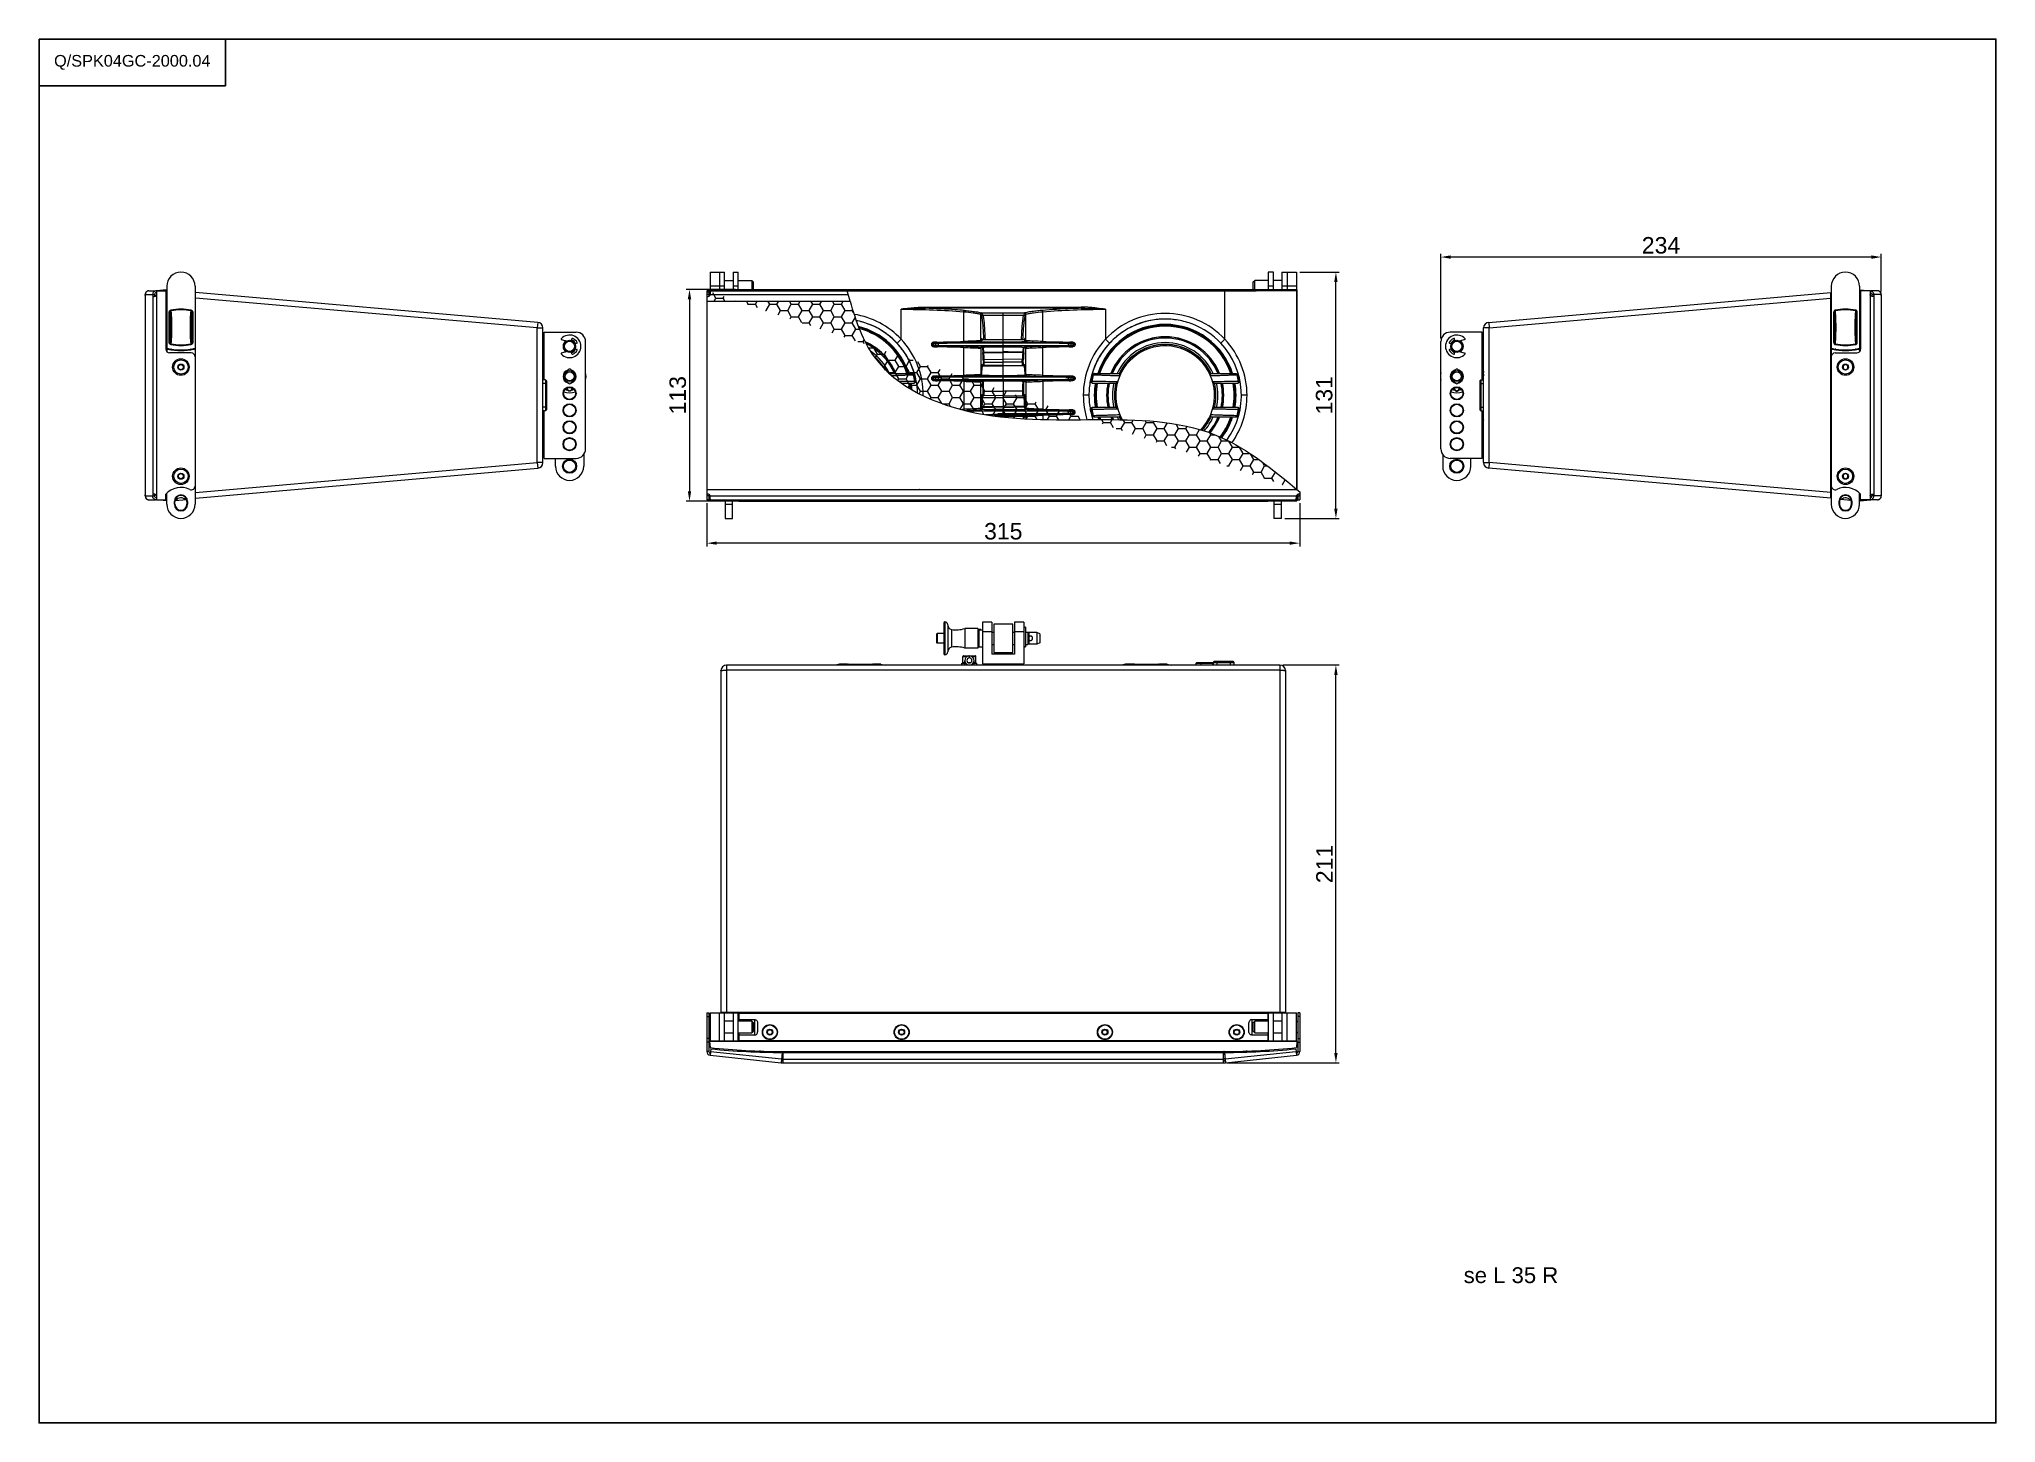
# Model space of a CAD drawing. Header units: millimetres. Extents: x 0 to 1040, y 0 to 735.
import ezdxf

# ---------------------------------------------------------------- set-up
doc = ezdxf.new("R2010")
doc.units = ezdxf.units.MM
doc.header["$LTSCALE"] = 0.1
doc.layers.get('0').update_dxf_attribs({"lineweight": 13})
doc.layers.get('Defpoints').update_dxf_attribs({"lineweight": 9})
doc.layers.add('图框', color=7, linetype='Continuous')
doc.layers.add('标注', color=251, linetype='Continuous', lineweight=9)
doc.styles.get("Standard").update_dxf_attribs({"font": 'arial.ttf'})
doc.dimstyles.new('STANDARD 3.5', dxfattribs={"dimscale": 3.5, "dimtxt": 2.5, "dimasz": 1.5, "dimexe": 0.5, "dimexo": 0.5, "dimgap": 0.5, "dimtad": 1, "dimtoh": 1, "dimdec": 1, "dimzin": 9, "dimdsep": 46, "dimtxsty": 'Standard', "dimcen": 0, "dimclrd": 256, "dimclre": 256, "dimclrt": 256, "dimadec": 0, "dimazin": 0, "dimtp": 0.01, "dimtm": 0.01, "dimtfac": 1, "dimtdec": 1, "dimtofl": 0, "dimtmove": 0, "dimatfit": 3, "dimfxl": 1, "dimtolj": 1, "dimtzin": 4, "dimlwd": -1, "dimlwe": -1, "dimarcsym": 0})

msp = doc.modelspace()

# ---------------------------------------------------------------- texts
at = {"layer": '图框', "insert": (781.9, 78.4), "char_height": 8.4, "width": 179.2, "attachment_point": 5}
msp.add_mtext('se L 35 R', dxfattribs=at)

# ---------------------------------------------------------------- blocks, each defined once
blk = doc.blocks.new('*D9')
at = {"layer": 'Defpoints', "color": 0, "transparency": 16777216}
for p in [(668, 611.3), (688.9, 611.3), (660, 480.5)]:
    blk.add_point(p, dxfattribs=at)
at = {"layer": '标注', "transparency": 16777216}
for p, q in [((669.7, 611.3), (690.7, 611.3)), ((688.9, 485.7), (688.9, 606)), ((661.7, 480.5), (690.7, 480.5))]:
    blk.add_line(p, q, dxfattribs=at)
for points in [[(688, 606), (689.8, 606), (688.9, 611.3)], [(688, 485.7), (689.8, 485.7), (688.9, 480.5)]]:
    blk.add_solid(points, dxfattribs=at)
at = {"layer": '标注', "transparency": 16777216, "insert": (682.7, 545.9), "char_height": 8.75, "attachment_point": 5, "rotation": 90}
blk.add_mtext('\\A1;131', dxfattribs=at)
blk = doc.blocks.new('*D10')
at = {"layer": 'Defpoints', "color": 0, "transparency": 16777216}
for p in [(371.7, 602.1), (345.5, 489.6), (371.7, 489.6)]:
    blk.add_point(p, dxfattribs=at)
at = {"layer": '标注', "transparency": 16777216}
for p, q in [((369.9, 602.1), (343.8, 602.1)), ((345.5, 596.9), (345.5, 494.9)), ((369.9, 489.6), (343.8, 489.6))]:
    blk.add_line(p, q, dxfattribs=at)
for points in [[(344.6, 596.9), (346.4, 596.9), (345.5, 602.1)], [(344.6, 494.9), (346.4, 494.9), (345.5, 489.6)]]:
    blk.add_solid(points, dxfattribs=at)
at = {"layer": '标注', "transparency": 16777216, "insert": (339.3, 545.9), "char_height": 8.75, "attachment_point": 5, "rotation": 90}
blk.add_mtext('\\A1;113', dxfattribs=at)
blk = doc.blocks.new('*D11')
at = {"layer": 'Defpoints', "color": 0, "transparency": 16777216}
for p in [(659.2, 402.6), (688.9, 402.6), (629.1, 191.3)]:
    blk.add_point(p, dxfattribs=at)
at = {"layer": '标注', "transparency": 16777216}
for p, q in [((660.9, 402.6), (690.7, 402.6)), ((688.9, 196.5), (688.9, 397.3)), ((630.9, 191.3), (690.7, 191.3))]:
    blk.add_line(p, q, dxfattribs=at)
for points in [[(688, 397.3), (689.8, 397.3), (688.9, 402.6)], [(688, 196.5), (689.8, 196.5), (688.9, 191.3)]]:
    blk.add_solid(points, dxfattribs=at)
at = {"layer": '标注', "transparency": 16777216, "insert": (682.8, 296.9), "char_height": 8.75, "attachment_point": 5, "rotation": 90}
blk.add_mtext('\\A1;211', dxfattribs=at)
blk = doc.blocks.new('*D13')
at = {"layer": 'Defpoints', "color": 0, "transparency": 16777216}
for p in [(744.6, 619.3), (978.6, 599.4), (744.6, 574.4)]:
    blk.add_point(p, dxfattribs=at)
at = {"layer": '标注', "transparency": 16777216}
for p, q in [((744.6, 576.1), (744.6, 621)), ((973.4, 619.3), (749.9, 619.3)), ((978.6, 601.1), (978.6, 621))]:
    blk.add_line(p, q, dxfattribs=at)
for points in [[(749.9, 620.2), (749.9, 618.4), (744.6, 619.3)], [(973.4, 620.2), (973.4, 618.4), (978.6, 619.3)]]:
    blk.add_solid(points, dxfattribs=at)
at = {"layer": '标注', "transparency": 16777216, "insert": (861.6, 625.5), "char_height": 8.75, "attachment_point": 5}
blk.add_mtext('\\A1;234', dxfattribs=at)
blk = doc.blocks.new('A4-H')
at = {"layer": '图框'}
for p, q in [((28.29, 202.95), (28.29, 210.02)), ((0, 202.95), (28.29, 202.95))]:
    blk.add_line(p, q, dxfattribs=at)
blk.add_lwpolyline([(0, 210.02), (297, 210.02), (297, 0), (0, 0)], close=True, dxfattribs=at)
at = {"layer": '图框', "insert": (14.14, 206.49), "char_height": 1.7679, "width": 28.2872, "attachment_point": 5}
blk.add_mtext('Q/SPK04GC-2000.04', dxfattribs=at)
blk = doc.blocks.new('*D22')
at = {"layer": 'Defpoints', "color": 0, "transparency": 16777216}
for p in [(354.7, 490.4), (669.7, 490.4), (354.7, 467.3)]:
    blk.add_point(p, dxfattribs=at)
at = {"layer": '标注', "transparency": 16777216}
for p, q in [((354.7, 488.6), (354.7, 465.6)), ((669.7, 488.6), (669.7, 465.6)), ((664.4, 467.3), (359.9, 467.3))]:
    blk.add_line(p, q, dxfattribs=at)
for points in [[(359.9, 468.2), (359.9, 466.5), (354.7, 467.3)], [(664.4, 468.2), (664.4, 466.5), (669.7, 467.3)]]:
    blk.add_solid(points, dxfattribs=at)
at = {"layer": '标注', "transparency": 16777216, "insert": (512.2, 473.6), "char_height": 8.75, "attachment_point": 5}
blk.add_mtext('\\A1;315', dxfattribs=at)

# ---------------------------------------------------------------- dimensions: what is measured, and where the dimension line sits
at = {"layer": '标注'}
for base, p1, p2, picture, middle in [((744.64, 619.28), (978.64, 599.38), (744.64, 574.38), '*D13', (861.64, 625.5)), ((354.7, 467.33), (669.7, 490.38), (354.7, 490.38), '*D22', (512.2, 473.55))]:
    dim = msp.add_linear_dim(base=base, p1=p1, p2=p2, dimstyle='STANDARD 3.5', dxfattribs=at)
    dim.commit()
    dim.dimension.update_dxf_attribs({"geometry": picture, "text_midpoint": middle})
for base, p1, p2, picture, middle in [((688.9, 611.28), (660, 480.48), (668, 611.28), '*D9', (682.68, 545.88)), ((345.5, 489.62), (371.7, 602.14), (371.7, 489.62), '*D10', (339.28, 545.88)), ((688.9, 402.57), (629.12, 191.27), (659.2, 402.57), '*D11', (682.76, 296.92))]:
    dim = msp.add_linear_dim(base=base, p1=p1, p2=p2, angle=90, dimstyle='STANDARD 3.5', override={"dimdec": 0}, dxfattribs=at)
    dim.commit()
    dim.dimension.update_dxf_attribs({"geometry": picture, "text_midpoint": middle})

# ---------------------------------------------------------------- hatches: boundary and pattern name
at = {"layer": '标注'}
h = msp.add_hatch(dxfattribs=at)
h.set_pattern_fill('HONEY', color=256, scale=1.2)
h.set_pattern_definition([(0, (-1537.8084, -3084.81), (5.715, 3.2995568), [3.81, -7.62]), (120, (-1537.8084, -3084.81), (-5.715, 3.2995568), [3.81, -7.62]), (60, (-1537.8084, -3084.81), (1e-08, 6.5991136), [-7.62, 3.81])])
edge = h.paths.add_edge_path()
edge.add_line((354.7, 601.38), (354.7, 490.38))
edge.add_line((354.7, 595.88), (430.79, 595.88))
edge.add_spline(control_points=[(430.79, 595.88), (433.94, 585.12), (444.32, 554.84), (521.1, 521.25), (607.37, 545.4), (655.2, 506.59), (668.2, 495.85)], knot_values=[6.2987532, 6.2987532, 6.2987532, 6.2987532, 38.8740507, 100.765624, 231.2973214, 280.254882, 280.254882, 280.254882, 280.254882], degree=3, periodic=0)
edge.add_line((354.7, 495.88), (668.16, 495.88))

# ---------------------------------------------------------------- linework, layer by layer
at = {"lineweight": 9}
for p, q in [((67.85, 603.78), (67.85, 569.04)), ((82.85, 603.78), (82.85, 497.68)), ((356.4, 611.28), (356.4, 601.88)), ((356.4, 611.28), (364.15, 611.28)), ((364.15, 603.78), (356.4, 603.78)), ((361.4, 611.28), (361.4, 601.88)), ((364.15, 601.88), (364.15, 611.28)), ((364.15, 606.88), (368.65, 606.88)), ((368.65, 611.28), (368.65, 601.88)), ((368.65, 611.28), (371.4, 611.28)), ((371.4, 603.78), (368.65, 603.78)), ((371.4, 601.88), (371.4, 611.28)), ((371.4, 606.88), (378.6, 606.88)), ((378.6, 606.88), (378.6, 602.14)), ((379.4, 606.08), (378.6, 606.88)), ((379.4, 606.08), (379.4, 602.14)), ((645, 606.08), (645.8, 606.88)), ((645, 602.14), (645, 606.08)), ((653, 606.88), (645.8, 606.88)), ((645.8, 602.14), (645.8, 606.88)), ((655.75, 611.28), (653, 611.28)), ((653, 611.28), (653, 601.88)), ((655.75, 603.78), (653, 603.78)), ((655.75, 601.88), (655.75, 611.28)), ((660.25, 606.88), (655.75, 606.88)), ((660.25, 611.28), (668, 611.28)), ((660.25, 611.28), (660.25, 601.88)), ((668, 603.78), (660.25, 603.78)), ((663, 611.28), (663, 601.88)), ((668, 611.28), (668, 601.88)), ((952.09, 603.78), (952.09, 497.68)), ((967.09, 603.78), (967.09, 569.04)), ((56.3, 599.38), (56.3, 545.88)), ((56.3, 599.38), (61.31, 599.38)), ((56.36, 599.38), (56.36, 545.88)), ((58.3, 601.38), (61.83, 601.38)), ((60.32, 599.38), (60.32, 545.88)), ((67.6, 601.88), (62.3, 601.42)), ((62.31, 601.38), (62.31, 545.88)), ((62.31, 601.38), (67.3, 601.38)), ((64.38, 601.6), (64.38, 601.38)), ((67.3, 601.38), (67.3, 570.38)), ((67.6, 601.88), (67.6, 569.37)), ((67.85, 601.66), (67.6, 601.68)), ((83.1, 600.33), (82.85, 600.35)), ((83.1, 491.23), (83.1, 600.53)), ((264.86, 584.63), (83.1, 600.53)), ((264.6, 581.64), (83.1, 597.52)), ((354.7, 601.38), (354.7, 490.38)), ((355.7, 601.38), (354.7, 601.38)), ((355.7, 599.38), (354.7, 599.38)), ((355.7, 601.38), (355.7, 598.52)), ((356.2, 601.88), (356.2, 598.81)), ((356.2, 601.88), (356.48, 601.6)), ((429.06, 601.88), (356.2, 601.88)), ((356.48, 600.38), (356.48, 601.6)), ((356.49, 599.38), (429.77, 599.38)), ((356.7, 601.38), (429.2, 601.38)), ((371.7, 602.14), (371.7, 601.88)), ((371.7, 602.14), (428.99, 602.14)), ((428.99, 602.14), (652.7, 602.14)), ((668.2, 601.88), (429.06, 601.88)), ((429.19, 601.42), (629.9, 601.42)), ((470.91, 592.77), (470.91, 592.08)), ((470.91, 592.77), (553.49, 592.77)), ((553.49, 592.08), (553.49, 592.77)), ((629.9, 575.67), (629.9, 601.42)), ((652.7, 602.14), (652.7, 601.88)), ((668.2, 601.88), (667.92, 601.6)), ((667.92, 601.6), (667.92, 496.08)), ((668.2, 601.88), (668.2, 495.85)), ((770.08, 584.63), (951.84, 600.53)), ((770.34, 581.64), (951.84, 597.52)), ((951.84, 491.23), (951.84, 600.53)), ((951.84, 600.33), (952.09, 600.35)), ((967.09, 601.66), (967.34, 601.68)), ((967.34, 601.88), (967.34, 569.37)), ((967.34, 601.88), (972.64, 601.42)), ((967.64, 601.38), (967.64, 570.38)), ((972.64, 601.38), (967.64, 601.38)), ((970.56, 601.6), (970.56, 601.38)), ((972.64, 601.42), (972.64, 490.38)), ((976.64, 601.38), (973.11, 601.38)), ((978.64, 599.38), (973.63, 599.38)), ((974.63, 599.38), (974.63, 492.38)), ((978.58, 599.38), (978.58, 492.38)), ((978.64, 599.23), (978.64, 492.38)), ((69.1, 574.15), (69.1, 589.81)), ((69.1, 589.81), (69.59, 589.81)), ((69.59, 574.15), (69.59, 589.81)), ((69.91, 591.12), (69.98, 590.75)), ((80.79, 591.12), (80.73, 590.75)), ((81.11, 589.81), (81.11, 574.15)), ((81.61, 589.81), (81.11, 589.81)), ((81.61, 589.81), (81.61, 574.15)), ((264.86, 584.63), (264.6, 581.64)), ((457.93, 575.63), (457.93, 591.57)), ((462.46, 592.17), (462.5, 591.86)), ((553.49, 592.08), (470.91, 592.08)), ((491.2, 574.46), (491.2, 590.27)), ((500.2, 574.84), (500.2, 588.98)), ((500.2, 588.88), (500.62, 587.71)), ((500.94, 589.63), (500.94, 589.63)), ((500.94, 589.63), (523.46, 589.63)), ((501.37, 588.44), (500.95, 589.62)), ((500.97, 589.63), (523.43, 589.63)), ((501.37, 588.44), (523.03, 588.44)), ((501.39, 588.36), (523.01, 588.36)), ((512.2, 573.86), (512.2, 589.63)), ((523.46, 589.63), (523.03, 588.44)), ((523.78, 587.71), (524.2, 588.88)), ((524.2, 574.84), (524.2, 588.98)), ((533.2, 574.46), (533.2, 590.27)), ((561.94, 592.17), (561.9, 591.86)), ((566.47, 591.57), (566.47, 575.63)), ((770.08, 584.63), (770.34, 581.64)), ((953.33, 589.81), (953.33, 574.15)), ((953.33, 589.81), (953.83, 589.81)), ((953.83, 589.81), (953.83, 574.15)), ((954.15, 591.12), (954.22, 590.75)), ((965.03, 591.12), (964.97, 590.75)), ((965.35, 574.15), (965.35, 589.81)), ((965.85, 589.81), (965.35, 589.81)), ((965.85, 574.15), (965.85, 589.81)), ((69.1, 574.15), (69.59, 574.15)), ((69.91, 572.84), (69.98, 573.21)), ((80.79, 572.84), (80.73, 573.21)), ((81.61, 574.15), (81.11, 574.15)), ((264.6, 581.64), (267.6, 581.64)), ((264.6, 510.12), (264.6, 581.64)), ((267.6, 510.12), (267.6, 581.64)), ((267.6, 577.88), (268.3, 577.88)), ((268.3, 573.08), (267.6, 573.08)), ((268.3, 579.38), (285.3, 579.38)), ((268.3, 554.13), (268.3, 579.38)), ((277.53, 575.45), (280.32, 574.71)), ((282.79, 575.01), (283.06, 575.88)), ((285.67, 573.48), (284.84, 573.14)), ((290.3, 517.38), (290.3, 574.38)), ((457.93, 575.63), (455.74, 573.58)), ((476.58, 573.48), (475.51, 573.48)), ((476.58, 572.28), (475.51, 572.28)), ((477.07, 573.54), (476.58, 573.48)), ((477.35, 572.21), (476.58, 572.28)), ((512.2, 573.48), (477.96, 573.48)), ((477.96, 572.28), (512.2, 572.28)), ((500.62, 575.98), (500.22, 574.89)), ((500.35, 574.29), (509.32, 573.82)), ((509.32, 571.94), (500.35, 571.47)), ((500.69, 574.35), (501.11, 575.49)), ((512.2, 574.13), (500.69, 574.33)), ((500.95, 575.66), (500.9, 575.71)), ((500.9, 574.31), (502.26, 574.3)), ((501.18, 575.58), (500.95, 575.66)), ((501.11, 575.49), (512.2, 575.3)), ((501.18, 575.58), (501.18, 575.58)), ((512.2, 575.39), (501.18, 575.58)), ((512.2, 575.39), (501.18, 575.58)), ((512.2, 574.13), (502.26, 574.3)), ((502.26, 574.3), (510.99, 573.89)), ((502.26, 571.46), (510.99, 571.86)), ((509.32, 573.82), (510.99, 573.9)), ((509.32, 571.94), (510.99, 571.87)), ((512.2, 574.13), (510.99, 573.9)), ((512.2, 571.63), (510.99, 571.86)), ((512.2, 575.39), (523.22, 575.58)), ((523.22, 575.58), (512.2, 575.39)), ((512.2, 575.3), (523.29, 575.49)), ((512.2, 574.13), (523.71, 574.33)), ((522.14, 574.3), (512.2, 574.13)), ((512.2, 574.13), (513.41, 573.9)), ((512.2, 573.76), (512.2, 573.85)), ((546.44, 573.48), (512.2, 573.48)), ((512.2, 572.28), (546.44, 572.28)), ((512.2, 571.91), (512.2, 572)), ((512.2, 555.86), (512.2, 571.9)), ((512.2, 571.63), (513.41, 571.86)), ((522.14, 574.3), (513.41, 573.9)), ((515.08, 573.82), (513.41, 573.89)), ((515.08, 571.94), (513.41, 571.86)), ((522.14, 571.46), (513.41, 571.87)), ((524.05, 574.29), (515.08, 573.82)), ((515.08, 571.94), (524.05, 571.47)), ((523.5, 574.3), (522.14, 574.3)), ((523.21, 575.58), (523.22, 575.58)), ((523.44, 575.66), (523.22, 575.58)), ((523.22, 575.58), (523.22, 575.58)), ((523.29, 575.49), (523.71, 574.35)), ((523.5, 575.71), (523.44, 575.66)), ((523.48, 575.66), (523.5, 575.71)), ((524.18, 574.89), (523.78, 575.98)), ((547.82, 572.28), (547.05, 572.21)), ((547.33, 573.54), (547.82, 573.48)), ((547.82, 573.48), (548.89, 573.48)), ((547.82, 572.28), (548.89, 572.28)), ((566.47, 575.63), (568.66, 573.58)), ((629.9, 575.67), (627.72, 573.62)), ((744.64, 517.38), (744.64, 574.38)), ((749.27, 573.48), (750.11, 573.14)), ((766.64, 579.38), (749.64, 579.38)), ((752.15, 575.01), (751.88, 575.88)), ((757.41, 575.45), (754.63, 574.71)), ((766.64, 554.13), (766.64, 579.38)), ((767.34, 577.88), (766.64, 577.88)), ((766.64, 573.08), (767.34, 573.08)), ((770.34, 581.64), (767.34, 581.64)), ((767.34, 510.12), (767.34, 581.64)), ((770.34, 510.12), (770.34, 581.64)), ((953.33, 574.15), (953.83, 574.15)), ((954.15, 572.84), (954.22, 573.21)), ((965.03, 572.84), (964.97, 573.21)), ((965.85, 574.15), (965.35, 574.15)), ((80.85, 568.38), (69.3, 568.38)), ((74.1, 561.6), (75.35, 562.32)), ((74.1, 560.16), (74.1, 561.6)), ((75.35, 562.32), (76.6, 561.6)), ((76.6, 561.6), (76.6, 560.16)), ((267.6, 570.88), (268.3, 570.88)), ((267.6, 564.71), (268.3, 564.71)), ((280.32, 569.05), (277.53, 568.31)), ((283.06, 567.88), (282.79, 568.75)), ((284.84, 570.62), (285.67, 570.28)), ((491.2, 556.46), (491.2, 571.3)), ((500.2, 570.86), (500.2, 556.9)), ((500.2, 570.78), (500.2, 570.86)), ((500.53, 571.47), (500.35, 571.47)), ((500.71, 571.46), (500.53, 571.47)), ((500.9, 571.45), (500.71, 571.46)), ((500.71, 571.4), (500.9, 571.4)), ((502.26, 571.46), (500.9, 571.45)), ((500.9, 571.4), (502.26, 571.43)), ((500.92, 562.04), (500.92, 562.05)), ((500.99, 561.95), (500.92, 562.04)), ((501.11, 561.87), (500.99, 561.95)), ((501, 561.95), (501, 561.95)), ((501.28, 561.82), (501.11, 561.87)), ((501.2, 561.53), (512.2, 561.35)), ((501.31, 561.82), (501.28, 561.82)), ((512.2, 561.63), (501.31, 561.82)), ((501.84, 568.79), (512.2, 568.92)), ((501.86, 568.48), (512.2, 568.62)), ((502.07, 564.87), (512.2, 564.98)), ((502.11, 563.49), (512.2, 563.53)), ((502.26, 571.46), (512.2, 571.63)), ((502.26, 571.43), (512.2, 571.63)), ((512.2, 571.63), (522.14, 571.46)), ((512.2, 571.63), (522.14, 571.43)), ((522.54, 568.48), (512.2, 568.62)), ((522.33, 564.87), (512.2, 564.98)), ((522.29, 563.49), (512.2, 563.53)), ((512.2, 561.63), (523.09, 561.82)), ((523.2, 561.53), (512.2, 561.35)), ((522.14, 571.46), (523.5, 571.46)), ((522.14, 571.43), (523.5, 571.4)), ((523.13, 561.83), (523.09, 561.82)), ((523.29, 561.87), (523.13, 561.83)), ((523.41, 561.96), (523.29, 561.87)), ((523.4, 561.95), (523.4, 561.95)), ((523.48, 562.04), (523.41, 561.96)), ((523.43, 561.97), (523.44, 561.99)), ((523.48, 562.05), (523.48, 562.04)), ((523.68, 571.46), (523.5, 571.45)), ((523.5, 571.4), (523.69, 571.4)), ((524.2, 556.9), (524.2, 570.86)), ((524.2, 570.86), (524.2, 570.78)), ((533.2, 556.46), (533.2, 571.3)), ((750.11, 570.62), (749.27, 570.28)), ((751.88, 567.88), (752.15, 568.75)), ((754.62, 569.05), (757.41, 568.31)), ((767.34, 570.88), (766.64, 570.88)), ((767.34, 564.71), (766.64, 564.71)), ((954.09, 568.38), (965.64, 568.38)), ((959.59, 562.32), (958.34, 561.6)), ((958.34, 561.6), (958.34, 560.16)), ((960.84, 561.6), (959.59, 562.32)), ((960.84, 560.16), (960.84, 561.6)), ((75.35, 559.44), (74.1, 560.16)), ((76.6, 560.16), (75.35, 559.44)), ((267.6, 561.28), (267.8, 561.28)), ((267.8, 559.86), (267.6, 559.86)), ((268.1, 559.41), (267.6, 559.41)), ((269, 554.13), (267.6, 554.13)), ((269.6, 552.13), (267.6, 552.13)), ((267.8, 561.28), (267.8, 557.6)), ((268.1, 557.6), (267.8, 557.6)), ((268.1, 554.4), (268.05, 554.66)), ((268.09, 554.51), (268.09, 554.47)), ((268.09, 554.47), (268.1, 554.4)), ((268.1, 560.98), (268.1, 554.13)), ((268.3, 560.78), (268.1, 560.78)), ((268.3, 555.98), (268.1, 555.98)), ((268.1, 554.13), (268.1, 554.4)), ((269.6, 553.53), (269, 554.13)), ((269, 554.13), (269, 537.63)), ((269.6, 553.53), (269.6, 538.23)), ((451.67, 557.38), (463.94, 557.38)), ((458, 552.38), (464.91, 552.38)), ((464.4, 556.72), (464.77, 556.72)), ((465.57, 553.28), (465.21, 553.28)), ((476.58, 555.48), (475.51, 555.48)), ((476.58, 554.28), (475.51, 554.28)), ((477.07, 555.54), (476.58, 555.48)), ((477.35, 554.21), (476.58, 554.28)), ((512.2, 555.48), (477.96, 555.48)), ((477.96, 554.28), (512.2, 554.28)), ((491.2, 553.3), (491.2, 538.46)), ((500.2, 538.85), (500.2, 552.93)), ((500.35, 556.29), (509.32, 555.82)), ((509.32, 553.94), (500.35, 553.47)), ((500.67, 556.41), (500.69, 556.65)), ((500.9, 556.4), (500.67, 556.41)), ((500.81, 553.43), (500.69, 553.43)), ((500.9, 553.45), (500.7, 553.46)), ((500.9, 553.43), (500.81, 553.43)), ((502.26, 556.37), (500.9, 556.4)), ((502.26, 556.3), (500.9, 556.3)), ((502.26, 553.46), (500.9, 553.45)), ((502.26, 553.46), (500.9, 553.43)), ((512.2, 556.13), (502.26, 556.3)), ((502.26, 556.3), (510.99, 555.89)), ((502.26, 553.46), (510.99, 553.86)), ((502.26, 553.46), (512.2, 553.63)), ((512.2, 553.63), (502.26, 553.46)), ((509.32, 555.82), (510.99, 555.9)), ((509.32, 553.94), (510.99, 553.87)), ((512.2, 556.13), (510.99, 555.9)), ((512.2, 553.63), (510.99, 553.86)), ((522.14, 556.3), (512.2, 556.13)), ((512.2, 556.13), (513.41, 555.9)), ((512.2, 555.76), (512.2, 555.85)), ((546.44, 555.48), (512.2, 555.48)), ((512.2, 554.28), (546.44, 554.28)), ((512.2, 553.91), (512.2, 554)), ((512.2, 553.9), (512.2, 537.86)), ((512.2, 553.63), (513.41, 553.86)), ((512.2, 553.63), (522.14, 553.46)), ((522.14, 553.46), (512.2, 553.63)), ((522.14, 556.3), (513.41, 555.9)), ((515.08, 555.82), (513.41, 555.89)), ((515.08, 553.94), (513.41, 553.86)), ((522.14, 553.46), (513.41, 553.87)), ((524.05, 556.29), (515.08, 555.82)), ((515.08, 553.94), (524.05, 553.47)), ((523.5, 556.4), (522.14, 556.37)), ((522.14, 556.3), (523.5, 556.31)), ((522.14, 553.46), (523.5, 553.46)), ((523.5, 553.43), (522.14, 553.46)), ((523.73, 556.41), (523.5, 556.4)), ((523.68, 553.46), (523.5, 553.45)), ((523.59, 553.43), (523.5, 553.43)), ((523.71, 553.43), (523.59, 553.43)), ((523.71, 556.65), (523.73, 556.41)), ((524.2, 552.93), (524.2, 538.85)), ((533.2, 553.3), (533.2, 538.46)), ((547.82, 554.28), (547.05, 554.21)), ((547.33, 555.54), (547.82, 555.48)), ((547.82, 555.48), (548.89, 555.48)), ((547.82, 554.28), (548.89, 554.28)), ((559.19, 553.28), (558.83, 553.28)), ((559.49, 552.38), (572.21, 552.38)), ((559.63, 556.72), (560, 556.72)), ((560.46, 557.38), (573.84, 557.38)), ((622.56, 557.38), (635.94, 557.38)), ((624.19, 552.38), (636.91, 552.38)), ((636.4, 556.72), (636.77, 556.72)), ((637.57, 553.28), (637.21, 553.28)), ((765.34, 553.53), (765.94, 554.13)), ((765.34, 553.53), (765.34, 538.23)), ((765.34, 552.13), (767.34, 552.13)), ((765.94, 554.13), (767.34, 554.13)), ((765.94, 554.13), (765.94, 537.63)), ((766.64, 560.78), (766.84, 560.78)), ((766.64, 555.98), (766.84, 555.98)), ((766.84, 560.98), (766.84, 554.13)), ((766.84, 559.41), (767.34, 559.41)), ((766.84, 557.6), (767.14, 557.6)), ((766.85, 554.4), (766.9, 554.66)), ((766.86, 554.47), (766.85, 554.4)), ((766.85, 554.13), (766.85, 554.4)), ((766.86, 554.51), (766.86, 554.47)), ((767.34, 561.28), (767.14, 561.28)), ((767.14, 561.28), (767.14, 557.6)), ((767.14, 559.86), (767.34, 559.86)), ((958.34, 560.16), (959.59, 559.44)), ((959.59, 559.44), (960.84, 560.16)), ((56.3, 545.88), (56.3, 492.38)), ((56.36, 545.88), (56.36, 492.38)), ((60.32, 545.88), (60.32, 492.38)), ((62.31, 545.88), (62.31, 490.38)), ((280.49, 548.98), (280.67, 549.06)), ((280.63, 548.73), (280.79, 548.84)), ((282.97, 548.73), (282.81, 548.84)), ((283.12, 548.98), (282.94, 549.06)), ((469.14, 545.88), (469.7, 545.88)), ((500.92, 546.06), (500.91, 546.08)), ((500.95, 546), (500.92, 546.06)), ((501.02, 545.9), (500.95, 546)), ((501.14, 545.82), (501.02, 545.9)), ((501.29, 545.77), (501.14, 545.82)), ((501.22, 544.71), (512.2, 544.64)), ((501.35, 545.77), (501.29, 545.77)), ((512.2, 545.58), (501.35, 545.77)), ((501.78, 548.12), (512.2, 548.13)), ((522.62, 548.12), (512.2, 548.13)), ((512.2, 545.58), (523.05, 545.77)), ((523.17, 544.71), (512.2, 544.64)), ((523.12, 545.78), (523.05, 545.77)), ((523.28, 545.84), (523.12, 545.78)), ((523.4, 545.93), (523.28, 545.84)), ((523.46, 546.02), (523.4, 545.93)), ((523.49, 546.07), (523.46, 546.02)), ((523.49, 546.06), (523.49, 546.08)), ((523.49, 546.08), (523.49, 546.07)), ((557.7, 545.88), (554.7, 545.88)), ((641.7, 545.88), (638.7, 545.88)), ((751.82, 548.98), (752.01, 549.06)), ((751.97, 548.73), (752.13, 548.84)), ((754.31, 548.73), (754.15, 548.84)), ((754.46, 548.98), (754.28, 549.06)), ((269.6, 539.63), (267.6, 539.63)), ((269, 537.63), (267.6, 537.63)), ((268.1, 534.85), (267.6, 532.68)), ((268.3, 530.98), (267.6, 530.98)), ((268.1, 534.85), (268.1, 537.63)), ((268.1, 534.91), (268.1, 537.63)), ((268.3, 535.78), (268.1, 535.78)), ((268.1, 534.91), (268.1, 534.85)), ((268.3, 512.38), (268.3, 537.63)), ((269.6, 538.23), (269, 537.63)), ((512.2, 537.48), (493.3, 537.48)), ((500.45, 539.96), (500.21, 538.9)), ((509.32, 537.82), (500.35, 538.29)), ((500.68, 538.34), (500.94, 539.48)), ((512.2, 538.13), (500.68, 538.34)), ((502.26, 538.3), (500.9, 538.3)), ((500.94, 539.48), (512.2, 539.3)), ((501.01, 540.07), (512.2, 539.91)), ((512.2, 538.13), (502.26, 538.3)), ((502.26, 538.3), (510.99, 537.89)), ((502.73, 535.6), (509.32, 535.94)), ((503.25, 535.51), (510.99, 535.86)), ((503.43, 535.48), (512.2, 535.63)), ((503.49, 535.47), (512.2, 535.63)), ((507.29, 534.9), (512.2, 534.99)), ((512.2, 534.81), (508.5, 534.74)), ((509.32, 537.82), (510.99, 537.9)), ((509.32, 535.94), (510.99, 535.87)), ((512.2, 538.13), (510.99, 537.9)), ((512.2, 535.63), (510.99, 535.86)), ((523.39, 540.07), (512.2, 539.91)), ((523.46, 539.48), (512.2, 539.3)), ((523.72, 538.34), (512.2, 538.13)), ((522.14, 538.3), (512.2, 538.13)), ((512.2, 538.13), (513.41, 537.9)), ((512.2, 537.85), (512.2, 537.76)), ((546.44, 537.48), (512.2, 537.48)), ((512.2, 536.28), (546.44, 536.28)), ((512.2, 536), (512.2, 535.91)), ((512.2, 535.9), (512.2, 534.3)), ((512.2, 535.63), (513.41, 535.86)), ((512.2, 535.63), (522.14, 535.46)), ((512.2, 535.63), (523.72, 535.42)), ((523.59, 534.8), (512.2, 534.99)), ((512.2, 534.81), (523.5, 534.61)), ((522.14, 538.3), (513.41, 537.9)), ((515.08, 537.82), (513.41, 537.89)), ((515.08, 535.94), (513.41, 535.86)), ((522.14, 535.46), (513.41, 535.87)), ((515.08, 537.82), (524.05, 538.29)), ((524.05, 535.47), (515.08, 535.94)), ((522.14, 538.3), (523.5, 538.31)), ((522.14, 535.46), (523.5, 535.46)), ((523.46, 539.48), (523.72, 538.34)), ((523.5, 534.61), (523.57, 534.6)), ((523.57, 534.6), (523.74, 534.54)), ((523.72, 535.42), (523.59, 534.8)), ((523.74, 534.54), (523.86, 534.43)), ((523.86, 534.43), (523.9, 534.37)), ((523.9, 534.37), (523.91, 534.35)), ((524.19, 538.9), (523.95, 539.96)), ((524.08, 534.32), (524.19, 534.86)), ((524.2, 534.91), (524.2, 533.34)), ((524.2, 534.88), (524.2, 534.91)), ((533.2, 535.3), (533.2, 532.99)), ((547.05, 537.55), (547.82, 537.48)), ((547.33, 536.22), (547.82, 536.28)), ((547.82, 537.48), (548.89, 537.48)), ((547.82, 536.28), (548.89, 536.28)), ((558.83, 538.48), (559.19, 538.48)), ((572.21, 539.38), (559.49, 539.38)), ((560, 535.04), (559.63, 535.04)), ((560.46, 534.38), (573.84, 534.38)), ((622.56, 534.38), (635.94, 534.38)), ((636.91, 539.38), (624.19, 539.38)), ((636.77, 535.04), (636.4, 535.04)), ((637.21, 538.48), (637.57, 538.48)), ((765.34, 539.63), (767.34, 539.63)), ((765.34, 538.23), (765.94, 537.63)), ((765.94, 537.63), (767.34, 537.63)), ((766.64, 512.38), (766.64, 537.63)), ((766.64, 535.78), (766.84, 535.78)), ((766.64, 530.98), (767.34, 530.98)), ((766.84, 534.91), (766.84, 537.63)), ((766.84, 534.91), (766.85, 534.85)), ((766.85, 534.85), (766.85, 537.63)), ((766.85, 534.85), (767.34, 532.68)), ((83.1, 494.24), (264.6, 510.12)), ((267.6, 510.12), (264.6, 510.12)), ((264.6, 510.12), (264.86, 507.13)), ((268.3, 512.38), (285.3, 512.38)), ((274.3, 508.18), (274.3, 512.38)), ((289.3, 514.38), (289.3, 508.18)), ((745.64, 514.38), (745.64, 508.18)), ((766.64, 512.38), (749.64, 512.38)), ((760.64, 508.18), (760.64, 512.38)), ((767.34, 510.12), (770.34, 510.12)), ((770.34, 510.12), (770.08, 507.13)), ((951.84, 494.24), (770.34, 510.12)), ((74.1, 503.6), (75.35, 504.32)), ((74.1, 502.16), (74.1, 503.6)), ((75.35, 501.44), (74.1, 502.16)), ((75.35, 504.32), (76.6, 503.6)), ((76.6, 502.16), (75.35, 501.44)), ((76.6, 503.6), (76.6, 502.16)), ((83.1, 491.23), (264.86, 507.13)), ((951.84, 491.23), (770.08, 507.13)), ((959.59, 504.32), (958.34, 503.6)), ((958.34, 503.6), (958.34, 502.16)), ((958.34, 502.16), (959.59, 501.44)), ((960.84, 503.6), (959.59, 504.32)), ((959.59, 501.44), (960.84, 502.16)), ((960.84, 502.16), (960.84, 503.6)), ((56.3, 492.38), (61.31, 492.38)), ((58.3, 490.38), (61.83, 490.38)), ((67.6, 489.88), (62.3, 490.34)), ((62.31, 490.38), (67.3, 490.38)), ((64.38, 490.38), (64.38, 490.16)), ((67.3, 490.38), (67.3, 493.32)), ((67.6, 493.59), (67.6, 489.88)), ((67.6, 490.08), (67.85, 490.1)), ((67.85, 487.98), (67.85, 493.81)), ((71.85, 487.98), (71.85, 489.48)), ((71.85, 489.48), (72.15, 489.48)), ((72.15, 487.98), (72.15, 489.48)), ((72.22, 489.98), (78.36, 490.52)), ((78.55, 489.48), (78.55, 487.98)), ((78.85, 489.48), (78.55, 489.48)), ((78.85, 489.48), (78.85, 487.98)), ((82.85, 497.66), (82.85, 487.98)), ((82.85, 491.41), (83.1, 491.43)), ((355.7, 492.38), (354.7, 492.38)), ((355.7, 490.38), (354.7, 490.38)), ((355.7, 493.24), (355.7, 490.38)), ((356.2, 492.95), (356.2, 489.88)), ((356.2, 489.88), (356.48, 490.16)), ((356.2, 489.88), (668.2, 489.88)), ((356.48, 490.16), (356.48, 491.38)), ((356.49, 492.38), (512.2, 492.38)), ((356.7, 490.38), (512.2, 490.38)), ((364.4, 489.88), (364.4, 480.48)), ((368.4, 480.48), (368.4, 489.88)), ((371.7, 489.88), (371.7, 489.62)), ((371.7, 489.62), (652.7, 489.62)), ((512.2, 492.38), (667.91, 492.38)), ((512.2, 490.38), (667.7, 490.38)), ((652.7, 489.88), (652.7, 489.62)), ((656, 489.88), (656, 480.48)), ((660, 480.48), (660, 489.88)), ((667.92, 491.38), (667.92, 490.16)), ((668.2, 489.88), (667.92, 490.16)), ((668.2, 492.95), (668.2, 489.88)), ((668.7, 493.24), (668.7, 490.38)), ((668.7, 492.38), (669.7, 492.38)), ((668.7, 490.38), (669.7, 490.38)), ((669.7, 494.61), (669.7, 490.38)), ((952.09, 491.41), (951.84, 491.43)), ((952.09, 497.66), (952.09, 487.98)), ((956.09, 489.48), (956.09, 487.98)), ((956.09, 489.48), (956.39, 489.48)), ((956.39, 489.48), (956.39, 487.98)), ((962.73, 489.98), (956.59, 490.52)), ((962.79, 487.98), (962.79, 489.48)), ((963.09, 489.48), (962.79, 489.48)), ((963.09, 487.98), (963.09, 489.48)), ((967.09, 487.98), (967.09, 493.81)), ((967.34, 490.08), (967.09, 490.1)), ((967.34, 493.59), (967.34, 489.88)), ((967.34, 489.88), (972.64, 490.34)), ((967.64, 490.38), (967.64, 493.32)), ((972.64, 490.38), (967.64, 490.38)), ((970.56, 490.38), (970.56, 490.16)), ((976.64, 490.38), (973.11, 490.38)), ((978.64, 492.38), (973.63, 492.38)), ((71.85, 487.98), (72.15, 487.98)), ((78.85, 487.98), (78.55, 487.98)), ((364.4, 487.98), (368.4, 487.98)), ((364.4, 480.48), (368.4, 480.48)), ((656, 487.98), (660, 487.98)), ((660, 480.48), (656, 480.48)), ((956.09, 487.98), (956.39, 487.98)), ((963.09, 487.98), (962.79, 487.98)), ((477, 419.27), (476.7, 418.97)), ((476.7, 418.97), (476.7, 414.57)), ((477, 419.27), (477, 414.27)), ((480.7, 419.27), (477, 419.27)), ((480.7, 425.02), (480.7, 408.52)), ((481.2, 425.52), (481.2, 408.02)), ((482.7, 424.02), (482.7, 409.52)), ((484.66, 421.49), (484.66, 412.06)), ((491.7, 421.97), (491.7, 411.57)), ((498.7, 421.97), (491.7, 421.97)), ((498.7, 421.97), (498.7, 420.77)), ((500.2, 421.52), (498.7, 421.52)), ((498.7, 420.77), (499.2, 421.27)), ((498.7, 420.77), (498.7, 412.77)), ((499.2, 421.27), (499.2, 412.27)), ((499.2, 421.27), (501.2, 421.27)), ((500.2, 421.52), (500.2, 421.27)), ((501.2, 425.27), (501.2, 403.27)), ((506.2, 425.27), (501.2, 425.27)), ((506.2, 420.27), (501.2, 420.27)), ((506.2, 425.27), (506.2, 408.27)), ((506.2, 419.97), (507.2, 419.97)), ((517.2, 419.97), (518.2, 419.97)), ((518.2, 425.27), (518.2, 408.27)), ((523.2, 425.27), (518.2, 425.27)), ((523.2, 420.27), (518.2, 420.27)), ((523.2, 425.27), (523.2, 403.27)), ((524, 422.77), (523.2, 422.77)), ((524, 422.77), (524, 412.28)), ((524, 419.97), (525.2, 419.97)), ((525.2, 419.97), (525.2, 413.57)), ((525.7, 419.47), (525.2, 419.97)), ((530.1, 419.87), (525.3, 419.87)), ((525.7, 419.47), (525.7, 414.07)), ((530.1, 419.87), (530.1, 413.67)), ((531.6, 419.18), (530.1, 419.87)), ((531.6, 419.18), (531.6, 414.37)), ((477, 414.27), (476.7, 414.57)), ((480.7, 414.27), (477, 414.27)), ((490.72, 403.87), (490.72, 407.18)), ((490.72, 407.18), (493.05, 407.18)), ((491.02, 407.48), (497.38, 407.48)), ((498.7, 411.57), (491.7, 411.57)), ((493.9, 407.46), (494.15, 406.37)), ((493.96, 407.18), (494.44, 407.18)), ((494.25, 406.37), (494.5, 407.46)), ((495.35, 407.18), (497.68, 407.18)), ((497.68, 403.87), (497.68, 407.18)), ((498.7, 412.77), (498.7, 411.57)), ((498.7, 412.77), (499.2, 412.27)), ((500.2, 412.02), (498.7, 412.02)), ((499.2, 412.27), (501.2, 412.27)), ((500.2, 412.27), (500.2, 412.02)), ((506.2, 413.57), (507.2, 413.57)), ((518.2, 408.27), (506.2, 408.27)), ((517.2, 413.57), (518.2, 413.57)), ((523.2, 412.36), (524, 412.36)), ((523.2, 412.28), (524, 412.28)), ((524, 413.57), (525.2, 413.57)), ((525.7, 414.07), (525.2, 413.57)), ((530.1, 413.67), (525.3, 413.67)), ((531.6, 414.37), (530.1, 413.67)), ((362.2, 399.57), (362.2, 218.07)), ((365.2, 402.57), (365.2, 218.07)), ((659.2, 402.57), (365.2, 402.57)), ((659.2, 399.84), (365.2, 399.84)), ((425.17, 403.07), (423, 402.57)), ((429.19, 403.07), (425.17, 403.07)), ((425.23, 403.07), (425.17, 403.07)), ((425.23, 403.07), (447.17, 403.07)), ((429.45, 402.77), (429.45, 402.57)), ((429.45, 402.77), (442.95, 402.77)), ((429.74, 402.77), (429.74, 402.57)), ((442.66, 402.77), (442.66, 402.57)), ((442.95, 402.77), (442.95, 402.57)), ((447.23, 403.07), (443.21, 403.07)), ((447.17, 403.07), (447.23, 403.07)), ((447.23, 403.07), (449.4, 402.57)), ((490.2, 402.57), (490.2, 403.57)), ((490.2, 403.57), (491.6, 403.57)), ((490.29, 402.57), (490.29, 403.57)), ((490.72, 403.87), (491.71, 403.87)), ((491.6, 403.57), (491.6, 402.57)), ((493.5, 403.87), (494.9, 403.87)), ((496.69, 403.87), (497.68, 403.87)), ((496.8, 402.57), (496.8, 403.57)), ((496.8, 403.57), (498.2, 403.57)), ((498.11, 402.57), (498.11, 403.57)), ((498.2, 402.57), (498.2, 403.57)), ((501.2, 403.27), (523.2, 403.27)), ((509.8, 403.27), (509.8, 402.57)), ((514.6, 403.27), (514.6, 402.57)), ((577.17, 403.07), (575, 402.57)), ((577.23, 403.07), (577.17, 403.07)), ((581.19, 403.07), (577.17, 403.07)), ((577.23, 403.07), (599.17, 403.07)), ((581.45, 402.77), (581.45, 402.57)), ((581.45, 402.77), (594.95, 402.77)), ((581.74, 402.77), (581.74, 402.57)), ((594.66, 402.77), (594.66, 402.57)), ((594.95, 402.77), (594.95, 402.57)), ((599.23, 403.07), (595.21, 403.07)), ((599.17, 403.07), (599.23, 403.07)), ((599.23, 403.07), (601.4, 402.57)), ((615, 403.87), (614.7, 403.57)), ((614.7, 403.57), (623.4, 403.57)), ((614.7, 402.57), (614.7, 403.57)), ((615, 403.87), (623.48, 403.87)), ((617.2, 403.87), (617.2, 402.57)), ((623.4, 403.87), (623.4, 402.57)), ((624.3, 404.57), (623.7, 403.97)), ((623.7, 403.97), (634.7, 403.97)), ((623.7, 403.97), (623.7, 402.57)), ((624.3, 404.57), (634.1, 404.57)), ((625.7, 404.57), (625.7, 402.57)), ((632.7, 404.57), (632.7, 402.57)), ((634.1, 404.57), (634.7, 403.97)), ((634.7, 403.97), (634.7, 402.57)), ((659.2, 402.57), (659.2, 218.07)), ((662.2, 399.57), (662.2, 218.07)), ((354.7, 217.82), (354.7, 197.28)), ((354.7, 217.82), (355.7, 217.82)), ((354.7, 215.82), (355.7, 215.82)), ((355.7, 217.82), (355.7, 197.28)), ((355.7, 213.62), (356.4, 212.92)), ((356.4, 217.82), (356.4, 202.82)), ((356.4, 217.82), (371.4, 217.82)), ((361.4, 202.82), (361.4, 217.82)), ((662.2, 218.07), (362.2, 218.07)), ((364.15, 202.82), (364.15, 217.82)), ((368.65, 213.42), (364.15, 213.42)), ((368.65, 217.82), (368.65, 202.82)), ((371.4, 202.82), (371.4, 217.82)), ((378.6, 213.42), (371.4, 213.42)), ((371.7, 218.07), (371.7, 213.42)), ((371.7, 217.57), (652.7, 217.57)), ((371.7, 214.22), (380.2, 214.22)), ((379.4, 212.62), (378.6, 213.42)), ((378.6, 213.42), (378.6, 207.22)), ((379.4, 208.02), (378.6, 207.22)), ((379.4, 212.62), (379.4, 208.02)), ((380.2, 206.01), (380.2, 214.22)), ((381.7, 212.5), (381.7, 207.74)), ((386.76, 207.57), (387.48, 208.82)), ((387.48, 208.82), (388.92, 208.82)), ((388.92, 208.82), (389.64, 207.57)), ((456.76, 207.57), (457.48, 208.82)), ((457.48, 208.82), (458.92, 208.82)), ((458.92, 208.82), (459.64, 207.57)), ((564.76, 207.57), (565.48, 208.82)), ((565.48, 208.82), (566.92, 208.82)), ((566.92, 208.82), (567.64, 207.57)), ((634.76, 207.57), (635.48, 208.82)), ((635.48, 208.82), (636.92, 208.82)), ((636.92, 208.82), (637.64, 207.57)), ((642.7, 207.74), (642.7, 212.5)), ((644.2, 214.22), (652.7, 214.22)), ((644.2, 214.22), (644.2, 206.01)), ((645, 212.62), (645.8, 213.42)), ((645, 208.02), (645, 212.62)), ((645, 208.02), (645.8, 207.22)), ((653, 213.42), (645.8, 213.42)), ((645.8, 207.22), (645.8, 213.42)), ((652.7, 218.07), (652.7, 213.42)), ((653, 217.82), (668, 217.82)), ((653, 217.82), (653, 202.82)), ((655.75, 202.82), (655.75, 217.82)), ((660.25, 213.42), (655.75, 213.42)), ((660.25, 217.82), (660.25, 202.82)), ((663, 202.82), (663, 217.82)), ((668, 202.82), (668, 217.82)), ((668.7, 213.62), (668, 212.92)), ((669.7, 217.82), (668.7, 217.82)), ((668.7, 217.82), (668.7, 197.28)), ((669.7, 215.82), (668.7, 215.82)), ((669.7, 217.82), (669.7, 197.28)), ((355.7, 204.27), (354.7, 204.27)), ((355.7, 202.27), (354.7, 202.27)), ((355.7, 207.02), (356.4, 207.72)), ((356.2, 202.57), (356.48, 199.35)), ((668.2, 202.57), (356.2, 202.57)), ((371.4, 202.82), (356.4, 202.82)), ((356.85, 198.67), (356.49, 195.29)), ((364.15, 207.22), (368.65, 207.22)), ((371.4, 207.22), (378.6, 207.22)), ((371.7, 207.22), (371.7, 202.57)), ((380.2, 206.01), (371.7, 206.01)), ((371.7, 203.07), (652.7, 203.07)), ((387.48, 206.32), (386.76, 207.57)), ((388.92, 206.32), (387.48, 206.32)), ((389.64, 207.57), (388.92, 206.32)), ((457.48, 206.32), (456.76, 207.57)), ((458.92, 206.32), (457.48, 206.32)), ((459.64, 207.57), (458.92, 206.32)), ((565.48, 206.32), (564.76, 207.57)), ((566.92, 206.32), (565.48, 206.32)), ((567.64, 207.57), (566.92, 206.32)), ((635.48, 206.32), (634.76, 207.57)), ((636.92, 206.32), (635.48, 206.32)), ((637.64, 207.57), (636.92, 206.32)), ((652.7, 206.01), (644.2, 206.01)), ((645.8, 207.22), (653, 207.22)), ((652.7, 207.22), (652.7, 202.57)), ((668, 202.82), (653, 202.82)), ((655.75, 207.22), (660.25, 207.22)), ((667.55, 198.67), (667.91, 195.29)), ((668.2, 202.57), (667.92, 199.35)), ((668.7, 207.02), (668, 207.72)), ((668.7, 204.27), (669.7, 204.27)), ((668.7, 202.27), (669.7, 202.27)), ((355.7, 197.28), (354.7, 197.28)), ((356.49, 195.29), (394.13, 191.34)), ((356.7, 197.28), (394.34, 193.32)), ((394.71, 196.81), (394.13, 191.34)), ((394.53, 192.73), (394.28, 192.73)), ((394.5, 197.27), (629.9, 197.27)), ((394.52, 192.74), (395.28, 192.8)), ((395.28, 195.77), (394.6, 195.77)), ((395.28, 196.77), (629.12, 196.77)), ((395.28, 191.27), (395.28, 196.77)), ((395.28, 193.27), (397.08, 193.27)), ((395.28, 191.27), (629.12, 191.27)), ((396.18, 193.27), (629.12, 193.27)), ((629.12, 191.27), (629.12, 196.77)), ((629.8, 195.77), (629.12, 195.77)), ((629.12, 192.8), (629.88, 192.74)), ((629.69, 196.81), (630.27, 191.34)), ((630.12, 192.73), (629.87, 192.73)), ((630.06, 193.32), (667.7, 197.28)), ((630.27, 191.34), (667.91, 195.29)), ((668.7, 197.28), (669.7, 197.28))]:
    msp.add_line(p, q, dxfattribs=at)
msp.add_lwpolyline([(507.2, 409.27), (517.2, 409.27), (517.2, 424.27), (507.2, 424.27)], close=True, dxfattribs=at)
for centre, radius in [((281.8, 571.88), 3.2), ((281.8, 571.88), 2.7), ((753.14, 571.88), 3.2), ((753.14, 571.88), 2.7), ((75.3, 560.88), 4.4), ((75.35, 560.88), 3.8), ((75.35, 560.88), 1.6), ((959.64, 560.88), 4.4), ((959.59, 560.88), 3.8), ((959.59, 560.88), 1.6), ((281.8, 555.88), 3.1), ((281.8, 555.88), 2.4), ((753.14, 555.88), 3.1), ((753.14, 555.88), 2.4), ((281.8, 546.88), 3.5), ((281.8, 537.88), 3.5), ((281.8, 546.88), 3.2), ((281.8, 537.88), 3.2), ((753.14, 546.88), 3.5), ((753.14, 537.88), 3.5), ((753.14, 546.88), 3.2), ((753.14, 537.88), 3.2), ((281.8, 528.88), 3.5), ((281.8, 528.88), 3.2), ((753.14, 528.88), 3.5), ((753.14, 528.88), 3.2), ((281.8, 519.88), 3.5), ((281.8, 519.88), 3.2), ((753.14, 519.88), 3.5), ((753.14, 519.88), 3.2), ((281.8, 508.18), 3.75), ((281.8, 508.18), 3.25), ((753.14, 508.18), 3.75), ((753.14, 508.18), 3.25), ((75.3, 502.88), 4.4), ((75.35, 502.88), 3.8), ((75.35, 502.88), 1.6), ((959.64, 502.88), 4.4), ((959.59, 502.88), 3.8), ((959.59, 502.88), 1.6), ((388.2, 207.57), 4), ((388.2, 207.57), 3.8), ((388.2, 207.57), 1.6), ((458.2, 207.57), 4), ((458.2, 207.57), 3.8), ((458.2, 207.57), 1.6), ((566.2, 207.57), 4), ((566.2, 207.57), 3.8), ((566.2, 207.57), 1.6), ((636.2, 207.57), 4), ((636.2, 207.57), 3.8), ((636.2, 207.57), 1.6)]:
    msp.add_circle(centre, radius, dxfattribs=at)
for centre, radius, start, end in [((75.35, 603.78), 7.5, 0, 180), ((959.59, 603.78), 7.5, 0, 180), ((58.3, 599.38), 2, 90, 180.00006), ((58.37, 599.38), 2, 126.76394, 180.04249), ((58.35, 599.4), 1.98, 125.54423, 126.72221), ((58.36, 599.39), 1.99, 110.42639, 125.5141), ((58.35, 599.4), 1.98, 101.88614, 110.37309), ((58.35, 599.39), 1.99, 90.04033, 101.90026), ((61.19, 599.74), 1.25, 308.54464, 310.3001), ((355.31, 599.79), 1.33, 306.05018, 309.20354), ((973.76, 599.74), 1.25, 229.6999, 231.45536), ((976.59, 599.39), 1.99, 78.09974, 89.95967), ((976.64, 599.38), 2, 359.99994, 90), ((976.59, 599.4), 1.98, 69.62691, 78.11386), ((976.59, 599.39), 1.99, 54.4859, 69.57361), ((976.6, 599.4), 1.98, 53.27779, 54.45577), ((976.58, 599.38), 2, 359.95751, 53.23606), ((75.35, 560.12), 31.47, 80.04501, 99.955), ((75.35, 561.08), 30.16, 79.72966, 100.27034), ((264.6, 581.64), 3, 0, 85), ((426.2, 545.88), 43.5, 43.15692, 81.07079), ((426.2, 545.88), 40.5, 43.15647, 78.82053), ((426.2, 545.88), 37.64, 17.79035, 76.12993), ((426.2, 545.88), 37.46, 17.92608, 75.9433), ((478.41, 303.37), 288.93, 93.15735, 94.06525), ((545.68, 298.36), 293.95, 85.94468, 86.8368), ((598.2, 545.88), 37.64, 17.79035, 162.20965), ((598.2, 545.88), 37.46, 17.92608, 162.07762), ((598.2, 545.88), 37.25, 18.01298, 161.98702), ((598.2, 545.88), 36.7, 18.29617, 161.70383), ((598.2, 545.88), 43.5, 43.2191, 136.84308), ((598.2, 545.88), 40.5, 80.11355, 136.84353), ((598.2, 545.88), 40.5, 68.81513, 80.11355), ((598.2, 545.88), 40.5, 43.21766, 68.81514), ((770.34, 581.64), 3, 95, 180), ((959.59, 560.12), 31.47, 80.045, 99.95499), ((959.59, 561.08), 30.16, 79.72966, 100.27034), ((75.35, 603.84), 31.47, 260.04501, 279.955), ((75.35, 602.88), 30.16, 259.72966, 280.27034), ((277.61, 575.74), 0.3, 137.34105, 255), ((281.8, 571.88), 6, 222.65895, 137.34105), ((281.8, 571.88), 3.5, 122.70788, 237.29353), ((282.51, 575.1), 0.3, 323.36515, 342.5), ((281.8, 571.88), 3.5, 22.49157, 72.49909), ((283.35, 575.79), 0.3, 68.40396, 162.5), ((281.8, 571.88), 4.5, 26.59604, 68.40396), ((284.95, 572.86), 0.3, 112.5, 131.44207), ((285.3, 574.38), 5, 0, 90), ((285.56, 573.76), 0.3, 292.5, 26.59604), ((426.2, 545.88), 37.25, 18.01298, 75.71017), ((426.2, 545.88), 36.7, 18.29617, 75.09034), ((426.2, 545.88), 31.11, 21.70398, 66.17116), ((426.2, 545.88), 31.04, 21.75641, 66.01522), ((426.2, 545.88), 30.39, 22.25758, 64.47038), ((426.2, 545.88), 40.5, 10.98201, 43.15665), ((426.2, 545.88), 43.5, 0.00033, 43.15682), ((477.5, 1160.82), 587.34, 269.91099, 270.04504), ((477.5, -14.77), 587.05, 89.95492, 90.08904), ((461.49, 1589.12), 1015.1, 270.86994, 271.67726), ((460.28, 1661.27), 1087.85, 270.88408, 271.64317), ((461.96, -442.7), 1015.03, 88.33361, 89.13124), ((482.82, 274.81), 297.21, 87.77673, 88.32977), ((494.35, 694.08), 119.32, 272.65363, 272.81194), ((494.96, 693.23), 119.07, 272.59473, 272.85818), ((501.19, 576.08), 0.5, 180.00085, 246.60136), ((498.76, 575), 2.29, 18.46534, 19.3669), ((512.59, 659.23), 85.47, 267.80853, 269.73784), ((512.16, 506.54), 65.46, 89.96714, 92.4864), ((512.23, 639.33), 65.57, 269.96942, 272.48441), ((511.81, 486.66), 85.34, 87.80706, 89.7393), ((523.21, 576.08), 0.5, 293.39864, 359.99911), ((525.84, 574.93), 2.51, 161.51357, 161.8464), ((529.31, 690.49), 116.32, 267.13862, 267.40839), ((529.98, 692.61), 117.85, 267.18698, 267.34737), ((541.58, 274.76), 297.26, 91.67014, 92.2232), ((563.38, -485.57), 1057.91, 90.88493, 91.65022), ((562.89, 1605.61), 1032.18, 268.33636, 269.1364), ((564.11, 1643.25), 1069.24, 268.34318, 269.10962), ((546.9, 1160.79), 587.31, 269.9551, 270.08916), ((546.9, -14.81), 587.09, 89.91081, 90.04492), ((598.2, 545.88), 43.5, 136.84318, 179.99967), ((598.2, 545.88), 40.5, 136.84335, 169.018), ((598.2, 545.88), 31.11, 21.70398, 158.29602), ((598.2, 545.88), 31.04, 21.75641, 158.24359), ((598.2, 545.88), 30.39, 22.25758, 157.74242), ((598.2, 545.88), 26.26, 315.75007, 209.61368), ((598.2, 545.88), 28, 24.3167, 155.6833), ((598.2, 545.88), 27, 25.20929, 154.79071), ((598.2, 545.88), 26.92, 25.25744, 154.74256), ((598.2, 545.88), 40.5, 324.02933, 43.21968), ((598.2, 545.88), 43.5, 0.00037, 43.21913), ((749.64, 574.38), 5, 90, 180), ((753.14, 571.88), 6, 42.65895, 317.34105), ((749.39, 573.76), 0.3, 153.40396, 247.5), ((753.14, 571.88), 4.5, 111.59604, 153.40396), ((753.14, 571.88), 3.5, 107.50091, 157.50843), ((749.99, 572.86), 0.3, 48.55793, 67.5), ((751.6, 575.79), 0.3, 17.5, 111.59604), ((752.44, 575.1), 0.3, 197.5, 216.63485), ((753.14, 571.88), 3.5, 302.70647, 57.29212), ((757.33, 575.74), 0.3, 285, 42.65895), ((959.59, 603.84), 31.47, 260.045, 279.95499), ((959.59, 602.88), 30.16, 259.72966, 280.27034), ((69.3, 570.38), 2, 180, 270), ((75.35, 602.98), 33, 256.86344, 283.13656), ((68.35, 569.92), 0.5, 78.01151, 180), ((75.35, 602.88), 33.2, 258.01151, 281.98849), ((70.15, 569.58), 0.8, 81.15012, 127.58608), ((80.55, 569.58), 0.8, 52.41392, 98.84988), ((80.85, 566.38), 2, 0, 90), ((82.35, 569.92), 0.5, 0, 101.98849), ((277.61, 568.02), 0.3, 105, 222.65895), ((282.51, 568.66), 0.3, 17.5, 35.79572), ((281.8, 571.88), 3.5, 287.50089, 337.50855), ((283.35, 567.98), 0.3, 197.5, 291.59604), ((281.8, 571.88), 4.5, 291.59604, 333.40396), ((284.95, 570.9), 0.3, 229.56418, 247.5), ((285.56, 570), 0.3, 333.40396, 67.5), ((426.2, 545.88), 28, 24.3167, 56.57482), ((426.2, 545.88), 27, 29.79734, 50.93327), ((426.2, 545.88), 26.92, 30.42326, 50.31703), ((460.99, -469.16), 1040.9, 88.33668, 89.10762), ((494.29, 450.53), 120.47, 87.18839, 87.34483), ((500.91, 570.78), 0.708, 170.73539, 174.26236), ((500.89, 570.79), 0.694, 160.10074, 170.76419), ((500.79, 570.84), 0.577, 137.81469, 140.92173), ((500.87, 570.71), 0.727, 115.72493, 124.57534), ((500.89, 570.67), 0.772, 110.99508, 115.76469), ((500.9, 570.64), 0.808, 104.27563, 110.97822), ((500.91, 570.59), 0.857, 90.6866, 104.22414), ((498.28, 561.2), 2.82, 15.56318, 15.85333), ((476.33, 566.46), 25.1, 3.78948, 4.42918), ((247.98, 551.3), 253.95, 2.99062, 3.79738), ((237.35, 558.58), 264.31, 0.70383, 1.03444), ((251.17, 551.85), 251.24, 2.97169, 3.79687), ((214.86, 558.43), 287.29, 0.67291, 1.00743), ((800.7, 558.55), 278.46, 178.98386, 179.32898), ((794.05, 550.66), 272.1, 176.24499, 177.00691), ((789.38, 558.54), 266.64, 178.96699, 179.29472), ((790.17, 550.49), 267.72, 176.22336, 176.98864), ((549.13, 566.39), 26.16, 175.58372, 176.19742), ((526.12, 561.2), 2.82, 164.14667, 164.43624), ((523.49, 570.59), 0.853, 75.67839, 89.28102), ((529.44, 452.49), 119.11, 92.5934, 92.7683), ((523.5, 570.63), 0.812, 68.97292, 75.63877), ((523.51, 570.66), 0.781, 65.41667, 68.95395), ((523.58, 570.78), 0.646, 46.11496, 50.14295), ((523.63, 570.86), 0.553, 43.62832, 48.32097), ((523.66, 570.84), 0.544, 25.31451, 33.11639), ((523.55, 570.8), 0.652, 20.78556, 30.55388), ((523.51, 570.79), 0.688, 11.56935, 20.79428), ((523.5, 570.79), 0.702, 9.74168, 11.59203), ((523.49, 570.79), 0.707, 5.72338, 9.7392), ((523.72, 570.86), 0.478, 0.05926, 8.41555), ((530.11, 450.61), 120.39, 92.65512, 92.81174), ((562.47, -427.05), 998.78, 90.87613, 91.67957), ((749.39, 570), 0.3, 112.5, 206.59604), ((753.14, 571.88), 4.5, 206.59604, 248.40396), ((753.14, 571.88), 3.5, 202.49145, 252.49911), ((749.99, 570.9), 0.3, 292.5, 310.43582), ((751.6, 567.98), 0.3, 248.40396, 342.5), ((752.44, 568.66), 0.3, 144.20428, 162.5), ((757.33, 568.02), 0.3, 317.34105, 75), ((959.59, 602.98), 33, 256.86344, 283.13656), ((952.59, 569.92), 0.5, 78.01151, 180), ((954.09, 566.38), 2, 90, 180), ((959.59, 602.88), 33.2, 258.01151, 281.98849), ((954.39, 569.58), 0.8, 81.15012, 127.58608), ((964.79, 569.58), 0.8, 52.41392, 98.84988), ((965.64, 570.38), 2, 270, 0), ((966.59, 569.92), 0.5, 0, 101.98849), ((8.69, 507.12), 263.99, 11.02412, 11.24874), ((99.27, 524.51), 171.45, 10.1276, 10.94512), ((267.8, 560.98), 0.3, 0, 90), ((-120.59, 520.41), 390.16, 5.01452, 5.46909), ((281.8, 555.88), 3.5, 106.74833, 253.25418), ((281.8, 555.88), 3.2, 111.39455, 248.60344), ((281.8, 558.58), 1.2, 7.80503, 172.19497), ((281.8, 553.18), 1.2, 187.80503, 352.19497), ((281.8, 555.88), 3.5, 286.74833, 73.25418), ((281.8, 555.88), 3.2, 291.39455, 68.60344), ((281.8, 555.88), 8.75, 347.03444, 12.96556), ((426.2, 545.88), 36.7, 5.38526, 10.22128), ((426.2, 545.88), 37.25, 4.77544, 10.06777), ((426.2, 545.88), 37.46, 4.54668, 9.99217), ((426.2, 545.88), 37.64, 4.3638, 9.94447), ((426.2, 545.88), 39.71, 10.73689, 15.84699), ((426.2, 545.88), 40.06, 10.64081, 15.70189), ((426.21, 545.88), 40.49, 1.7537, 10.98358), ((477.5, 1142.82), 587.34, 269.91099, 270.04504), ((477.5, -32.77), 587.05, 89.95492, 90.08904), ((461.49, 1571.12), 1015.1, 270.86994, 271.67726), ((460.28, 1643.27), 1087.85, 270.88408, 271.64317), ((460.99, -487.16), 1040.9, 88.33668, 89.10762), ((461.96, -460.7), 1015.03, 88.33361, 89.13124), ((494.35, 676.08), 119.32, 272.65363, 272.81194), ((494.29, 432.59), 120.42, 87.18836, 87.34487), ((501.08, 557.05), 0.884, 179.96365, 189.70757), ((494.96, 675.23), 119.07, 272.59473, 272.85818), ((495.02, 435.7), 117.89, 87.23725, 87.40752), ((500.9, 552.64), 0.808, 104.23651, 110.97786), ((500.91, 552.61), 0.84, 99.3819, 104.24997), ((500.91, 552.58), 0.863, 90.70906, 99.37262), ((433.13, 549.75), 68.12, 2.79689, 3.11967), ((512.59, 641.23), 85.47, 267.80853, 269.73784), ((512.16, 488.54), 65.46, 89.96714, 92.4864), ((512.23, 621.33), 65.57, 269.96942, 272.48441), ((511.81, 468.66), 85.34, 87.80706, 89.7393), ((592.69, 549.67), 69.55, 176.88379, 177.19618), ((529.31, 672.49), 116.32, 267.13862, 267.40839), ((523.49, 552.59), 0.857, 80.60015, 89.268), ((523.49, 552.61), 0.84, 75.66847, 80.59553), ((529.44, 434.49), 119.11, 92.5934, 92.76829), ((523.5, 552.63), 0.812, 68.97326, 75.68028), ((523.72, 556.78), 0.37, 271.39033, 283.78465), ((529.98, 674.6), 117.84, 267.18697, 267.34737), ((530.11, 432.6), 120.4, 92.65512, 92.81174), ((563.38, -503.57), 1057.91, 90.88493, 91.65022), ((562.89, 1587.61), 1032.18, 268.33636, 269.1364), ((564.11, 1625.25), 1069.24, 268.34318, 269.10962), ((562.47, -445.05), 998.78, 90.87613, 91.67957), ((546.9, 1142.79), 587.31, 269.9551, 270.08916), ((546.9, -32.81), 587.09, 89.91081, 90.04492), ((598.21, 545.88), 40.52, 169.01956, 179.99911), ((598.2, 545.88), 40.06, 164.29811, 169.35919), ((598.2, 545.88), 39.71, 164.15301, 169.26311), ((598.2, 545.88), 37.64, 170.05553, 189.94447), ((598.2, 545.88), 37.46, 170.00869, 189.99217), ((598.2, 545.88), 37.25, 169.93223, 190.06777), ((598.2, 545.88), 36.7, 169.77872, 190.22128), ((598.2, 545.88), 31.11, 167.93035, 192.06965), ((598.2, 545.88), 31.04, 167.90335, 192.09665), ((598.2, 545.88), 30.39, 167.64525, 192.35475), ((598.2, 545.88), 28, 166.5654, 193.4346), ((598.2, 545.88), 27, 166.06974, 193.93026), ((598.2, 545.88), 26.92, 166.02747, 193.97253), ((598.2, 545.88), 26.92, 346.02747, 13.97253), ((598.2, 545.88), 27, 346.06974, 13.93026), ((598.2, 545.88), 28, 346.5654, 13.4346), ((598.2, 545.88), 30.39, 347.64525, 12.35475), ((598.2, 545.88), 31.04, 347.90335, 12.09665), ((598.2, 545.88), 31.11, 347.93035, 12.06965), ((598.2, 545.88), 36.7, 349.77872, 10.22128), ((598.2, 545.88), 37.25, 349.93223, 10.06777), ((598.2, 545.88), 37.46, 350.00869, 9.99217), ((598.2, 545.88), 37.64, 350.05553, 9.94447), ((598.2, 545.88), 39.71, 10.73689, 15.84699), ((598.2, 545.88), 40.06, 10.64081, 15.70189), ((753.14, 555.88), 8.75, 167.03444, 192.96556), ((753.14, 555.88), 3.5, 106.74582, 253.25167), ((753.14, 555.88), 3.2, 111.39656, 248.60545), ((753.14, 558.58), 1.2, 7.80503, 172.19497), ((753.14, 553.18), 1.2, 187.80503, 352.19497), ((753.14, 555.88), 3.5, 286.74582, 73.25167), ((753.14, 555.88), 3.2, 291.39656, 68.60545), ((767.14, 560.98), 0.3, 90, 180), ((1155.53, 520.41), 390.16, 174.53091, 174.98548), ((935.67, 524.51), 171.45, 169.05488, 169.8724), ((1026.26, 507.12), 263.99, 168.75126, 168.97588), ((281.8, 555.88), 8.75, 249.35237, 290.64763), ((281.8, 555.88), 7.25, 251.06987, 260.70283), ((281.8, 555.88), 7.03, 251.88901, 259.19265), ((281.58, 549.56), 1.24, 172.76211, 181.15912), ((281.57, 549.56), 1.23, 172.4062, 172.74224), ((281.8, 549.58), 1.45, 204.6362, 216.12089), ((281.8, 549.58), 1.25, 168.96652, 11.06397), ((281.8, 555.88), 7.25, 279.29716, 288.93013), ((281.8, 549.58), 1.45, 323.8791, 335.3638), ((281.8, 555.88), 7.03, 280.80735, 288.10845), ((282.04, 549.56), 1.23, 7.27075, 7.60351), ((282.03, 549.56), 1.24, 358.82629, 7.26504), ((426.2, 545.88), 43.5, 359.64137, 359.99967), ((649.97, 548.71), 148.68, 180.24066, 181.13761), ((635.14, 548.7), 133.36, 180.25041, 181.26886), ((386.05, 548.74), 136.56, 358.74309, 359.73765), ((370.14, 548.76), 152.97, 358.87498, 359.7468), ((598.2, 545.88), 43.5, 180.00033, 197.31316), ((598.19, 545.88), 40.49, 179.99775, 190.98358), ((598.2, 545.88), 43.5, 324.63974, 359.99963), ((753.14, 555.88), 8.75, 249.35237, 290.64763), ((753.14, 555.88), 7.25, 251.06987, 260.70284), ((753.14, 555.88), 7.03, 251.89155, 259.19265), ((752.92, 549.56), 1.24, 172.73496, 181.17371), ((752.91, 549.56), 1.23, 172.39649, 172.72925), ((753.14, 549.58), 1.45, 204.6362, 216.1209), ((753.14, 549.58), 1.25, 168.93603, 11.03348), ((753.14, 555.88), 7.25, 279.29717, 288.93013), ((753.14, 549.58), 1.45, 323.87911, 335.3638), ((753.14, 555.88), 7.03, 280.80735, 288.11099), ((753.38, 549.56), 1.23, 7.25776, 7.5938), ((753.36, 549.56), 1.24, 358.84088, 7.23789), ((461.93, 1536.81), 998.78, 271.58546, 271.67957), ((494.29, 659.19), 120.43, 272.65514, 272.81163), ((495.04, 655.52), 117.36, 272.59273, 272.86003), ((512.59, 623.1), 85.34, 267.80706, 269.7393), ((512.16, 470.43), 65.57, 89.96927, 92.48426), ((512.24, 603.22), 65.46, 269.96729, 272.48655), ((511.81, 450.53), 85.47, 87.80853, 89.73784), ((529.26, 653.52), 115.35, 267.13757, 267.40959), ((529.44, 416.53), 119.07, 92.59473, 92.85826), ((526.86, 534.92), 3.02, 189.84791, 190.25445), ((530.11, 659.16), 120.4, 267.18826, 267.34488), ((530.05, 415.71), 119.29, 92.6536, 92.81205), ((562.44, 1552.46), 1015.03, 268.33361, 269.13124), ((564.12, -551.51), 1087.85, 90.88408, 91.64317), ((563.41, 1578.92), 1040.9, 268.33668, 269.10762), ((562.91, -479.36), 1015.1, 90.86994, 91.67726), ((546.9, 1124.53), 587.05, 269.95507, 270.08919), ((546.9, -51.06), 587.34, 89.91084, 90.0449), ((598.2, 545.88), 40.5, 190.982, 198.60561), ((598.2, 545.88), 40.06, 190.64081, 195.70189), ((598.2, 545.88), 39.71, 190.73689, 195.84699), ((598.2, 545.88), 37.64, 197.79035, 200.05446), ((598.2, 545.88), 37.46, 197.92608, 200.15076), ((598.2, 545.88), 37.25, 198.01298, 200.27035), ((598.2, 545.88), 36.7, 198.29617, 200.58451), ((598.2, 545.88), 31.11, 201.70398, 204.51957), ((598.2, 545.88), 31.04, 201.75641, 204.57878), ((598.2, 545.88), 30.39, 202.25758, 205.14752), ((598.2, 545.88), 28, 204.3167, 207.53679), ((598.2, 545.88), 27, 205.20929, 208.69146), ((598.2, 545.88), 26.92, 205.25744, 208.78855), ((598.2, 545.88), 26.92, 316.47276, 334.74256), ((598.2, 545.88), 27, 316.55721, 334.79071), ((598.2, 545.88), 28, 317.55097, 335.6833), ((598.2, 545.88), 30.39, 319.533, 337.74242), ((598.2, 545.88), 31.04, 319.9866, 338.24359), ((598.2, 545.88), 31.11, 320.03336, 338.29602), ((598.2, 545.88), 36.7, 322.87884, 341.70383), ((598.2, 545.88), 37.25, 323.07724, 341.98702), ((598.2, 545.88), 37.46, 323.15132, 342.07762), ((598.2, 545.88), 37.64, 323.21038, 342.20965), ((598.2, 545.88), 39.71, 344.15301, 349.26311), ((598.2, 545.88), 40.06, 344.29811, 349.35919), ((264.6, 510.12), 3, 275, 0), ((285.3, 517.38), 5, 270, 0), ((749.64, 517.38), 5, 180, 270), ((770.34, 510.12), 3, 180, 265), ((281.8, 508.18), 7.5, 180, 0), ((753.14, 508.18), 7.5, 180, 360), ((58.3, 492.38), 2, 180, 270), ((58.37, 492.38), 2, 179.95751, 233.23606), ((58.35, 492.36), 1.98, 233.27779, 234.45577), ((58.36, 492.37), 1.99, 234.4859, 249.57361), ((58.35, 492.36), 1.98, 249.62691, 258.11386), ((58.35, 492.37), 1.99, 258.09974, 269.95967), ((75.4, 485.88), 11, 65.21397, 137.42257), ((75.35, 489.48), 3.5, 0, 180), ((75.35, 489.48), 3.2, 0, 180), ((75.3, 488.43), 3, 42.24343, 147.75657), ((80.85, 497.68), 2, 245.21397, 0), ((669.09, 491.97), 1.33, 126.05018, 129.20354), ((954.09, 497.68), 2, 180, 294.78603), ((959.54, 485.88), 11, 42.57743, 114.78603), ((959.59, 489.48), 3.5, 0, 180), ((959.59, 489.48), 3.2, 0, 180), ((959.64, 488.43), 3, 32.24343, 137.75657), ((976.59, 492.37), 1.99, 270.04033, 281.90026), ((976.64, 492.38), 2, 270, 0), ((976.59, 492.36), 1.98, 281.88614, 290.37309), ((976.59, 492.37), 1.99, 290.42639, 305.5141), ((976.6, 492.36), 1.98, 305.54423, 306.72221), ((976.58, 492.38), 2, 306.76394, 0.04249), ((75.35, 487.98), 7.5, 180, 0), ((75.35, 487.98), 3.5, 180, 0), ((75.35, 487.98), 3.2, 180, 0), ((959.59, 487.98), 7.5, 180, 0), ((959.59, 487.98), 3.5, 180, 0), ((959.59, 487.98), 3.2, 180, 0), ((481.2, 425.02), 0.5, 90, 180), ((481.2, 424.02), 1.5, 0, 90), ((485.05, 423.8), 2.35, 180, 260.34681), ((487.17, 436.27), 15, 260.34681, 287.57295), ((481.2, 408.52), 0.5, 180, 270), ((481.2, 409.52), 1.5, 270, 0), ((485.05, 409.75), 2.35, 99.65319, 180), ((487.17, 397.27), 15, 72.42705, 99.65319), ((491.02, 407.18), 0.3, 90, 180), ((494.2, 405.02), 2.45, 97.03346, 82.96654), ((494.2, 405.02), 1.35, 92.12255, 87.87745), ((497.38, 407.18), 0.3, 0, 90), ((365.2, 399.57), 3, 90, 180), ((534.46, 401.35), 105.29, 179.06668, 179.3347), ((429.15, 402.76), 0.309, 60.3188, 66.29742), ((429.15, 402.77), 0.296, 54.38912, 60.26405), ((429.75, 402.77), 0.3, 90, 180), ((442.65, 402.77), 0.3, 0, 90), ((443.25, 402.76), 0.31, 98.04209, 101.06353), ((369.46, 401.78), 73.76, 0.6197, 1.00225), ((491.02, 403.87), 0.3, 180, 270), ((497.38, 403.87), 0.3, 270, 0), ((686.46, 401.35), 105.29, 179.06668, 179.3347), ((581.15, 402.76), 0.309, 60.3188, 66.29742), ((581.15, 402.77), 0.296, 54.38912, 60.26405), ((581.75, 402.77), 0.3, 90, 180), ((594.65, 402.77), 0.3, 0, 90), ((595.25, 402.76), 0.31, 98.04209, 101.06353), ((521.46, 401.78), 73.76, 0.6197, 1.00225), ((623.48, 404.17), 0.3, 270, 318.18969), ((659.2, 399.57), 3, 0, 90), ((394.5, 546.1), 348.82, 263.74321, 270), ((394.71, 581.02), 384.22, 264.34503, 270), ((629.69, 581.02), 384.22, 270, 275.65497), ((629.9, 546.1), 348.82, 270, 276.25679), ((356.7, 197.28), 2, 180, 264), ((356.7, 197.28), 1, 180, 264), ((382.57, 193.74), 3.73, 61.29045, 88.01045), ((395.28, 202.27), 11, 264, 270), ((395.28, 202.27), 10, 264, 270), ((394.52, 199.36), 6.62, 268.01962, 269.95428), ((394.51, 199.23), 5.69, 268.33755, 276.85315), ((394.52, 199.3), 6.56, 270.07073, 271.22924), ((394.52, 199.11), 6.37, 271.20801, 276.85991), ((394.53, 199), 5.46, 276.92416, 277.88043), ((629.87, 199.02), 6.29, 263.09613, 268.82582), ((629.12, 202.27), 10, 270, 276), ((629.12, 202.27), 11, 270, 276), ((629.89, 199.37), 5.83, 262.49966, 271.35096), ((629.88, 199.25), 6.51, 268.80005, 269.93649), ((629.88, 199.38), 6.65, 270.01656, 271.88269), ((641.83, 193.74), 3.73, 91.98955, 118.70955), ((667.7, 197.28), 1, 276, 0), ((667.7, 197.28), 2, 276, 0)]:
    msp.add_arc(centre, radius, start, end, dxfattribs=at)
for centre, major_axis, ratio, start_param, end_param in [((629.9, 631.93), (348.82, 0), 0.0874887, -1.5707963, -1.4615948), ((500.95, 588.87), (-0.26, 0.718), 0.9825157, -0.3424875, 1.2169967), ((523.45, 588.87), (0.26, 0.718), 0.9825157, -1.2169967, 0.3424875)]:
    msp.add_ellipse(centre, major_axis=major_axis, ratio=ratio, start_param=start_param, end_param=end_param, dxfattribs=at)
for points, knots in [([(56.3, 599.38), (56.3, 599.36), (56.3, 599.27), (56.3, 599.18), (56.3, 599.12)], [0, 0, 0, 0, 0.2596865, 1, 1, 1, 1]), ([(56.3, 599.12), (56.3, 599.08), (56.3, 599.01), (56.31, 598.93), (56.31, 598.88), (56.31, 598.86), (56.31, 598.85), (56.32, 598.84), (56.32, 598.84)], [0, 0, 0, 0, 0.4178062, 0.7326292, 0.8458314, 0.9280138, 0.978818, 1, 1, 1, 1]), ([(56.32, 598.84), (56.32, 598.84), (56.33, 598.86), (56.33, 598.88), (56.34, 598.93), (56.35, 599), (56.35, 599.08), (56.36, 599.21), (56.36, 599.31), (56.36, 599.38)], [0, 0, 0, 0, 0.021513, 0.0767805, 0.1658467, 0.2868814, 0.4362923, 0.6101315, 1, 1, 1, 1]), ([(62.31, 601.38), (62.05, 601.38), (61.53, 601.28), (60.87, 600.83), (60.42, 600.17), (60.32, 599.64), (60.32, 599.38)], [0, 0, 0, 0, 0.2493964, 0.499103, 0.7493347, 1, 1, 1, 1]), ([(60.32, 599.38), (60.32, 599.23), (60.32, 598.98), (60.4, 598.68), (60.53, 598.53), (60.71, 598.43), (60.86, 598.41), (60.97, 598.41)], [0, 0, 0, 0, 0.3296119, 0.5649765, 0.6638817, 0.7649876, 1, 1, 1, 1]), ([(60.97, 598.41), (61.1, 598.41), (61.37, 598.45), (61.62, 598.55), (61.75, 598.62)], [0, 0, 0, 0, 0.4673213, 1, 1, 1, 1]), ([(61.31, 599.38), (61.31, 599.35), (61.31, 599.22), (61.32, 599.09), (61.32, 598.99)], [0, 0, 0, 0, 0.253276, 1, 1, 1, 1]), ([(61.32, 598.99), (61.33, 598.9), (61.34, 598.73), (61.4, 598.56), (61.45, 598.5)], [0, 0, 0, 0, 0.5470804, 1, 1, 1, 1]), ([(62.31, 600.38), (62.13, 600.38), (61.76, 600.28), (61.5, 599.99), (61.42, 599.83)], [0, 0, 0, 0, 0.4993976, 1, 1, 1, 1]), ([(62, 598.78), (62.09, 598.86), (62.24, 599.03), (62.31, 599.27), (62.31, 599.38)], [0, 0, 0, 0, 0.4998029, 1, 1, 1, 1]), ([(354.7, 599.38), (354.7, 599.23), (354.7, 599.03), (354.72, 598.77), (354.76, 598.64), (354.84, 598.53), (354.94, 598.46), (355.07, 598.42), (355.16, 598.41), (355.21, 598.41)], [0, 0, 0, 0, 0.3492314, 0.4832124, 0.5921523, 0.6864815, 0.7795993, 0.8821132, 1, 1, 1, 1]), ([(355.21, 598.41), (355.36, 598.41), (355.67, 598.48), (355.96, 598.61), (356.1, 598.71)], [0, 0, 0, 0, 0.4549168, 1, 1, 1, 1]), ([(355.7, 599.38), (355.7, 599.22), (355.7, 599), (355.72, 598.71), (355.75, 598.58), (355.77, 598.53)], [0, 0, 0, 0, 0.5484239, 0.7937323, 1, 1, 1, 1]), ([(356.16, 598.76), (356.25, 598.84), (356.42, 599.02), (356.49, 599.26), (356.49, 599.38)], [0, 0, 0, 0, 0.4980817, 1, 1, 1, 1]), ([(356.52, 600.4), (356.52, 600.32), (356.5, 599.98), (356.49, 599.64), (356.49, 599.38)], [0, 0, 0, 0, 0.2340915, 1, 1, 1, 1]), ([(356.7, 601.38), (356.69, 601.38), (356.66, 601.36), (356.63, 601.27), (356.59, 601.08), (356.55, 600.78), (356.53, 600.54), (356.52, 600.4)], [0, 0, 0, 0, 0.03136, 0.0872068, 0.286612, 0.5972009, 1, 1, 1, 1]), ([(462.46, 592.17), (463.16, 592.26), (464.57, 592.41), (466.68, 592.61), (468.79, 592.74), (470.2, 592.77), (470.91, 592.77)], [0, 0, 0, 0, 0.2499936, 0.5000027, 0.7499954, 1, 1, 1, 1]), ([(561.94, 592.17), (561.24, 592.26), (559.83, 592.41), (557.72, 592.61), (555.61, 592.74), (554.2, 592.77), (553.49, 592.77)], [0, 0, 0, 0, 0.2499935, 0.5000028, 0.7499952, 1, 1, 1, 1]), ([(972.64, 601.38), (972.9, 601.38), (973.42, 601.28), (974.08, 600.83), (974.52, 600.17), (974.63, 599.64), (974.63, 599.38)], [0, 0, 0, 0, 0.2493964, 0.499103, 0.7493347, 1, 1, 1, 1]), ([(972.64, 600.38), (972.82, 600.38), (973.19, 600.28), (973.44, 599.99), (973.53, 599.83)], [0, 0, 0, 0, 0.4993976, 1, 1, 1, 1]), ([(972.95, 598.78), (972.86, 598.86), (972.7, 599.03), (972.64, 599.27), (972.64, 599.38)], [0, 0, 0, 0, 0.4998029, 1, 1, 1, 1]), ([(973.98, 598.41), (973.85, 598.41), (973.58, 598.45), (973.32, 598.55), (973.19, 598.62)], [0, 0, 0, 0, 0.4673213, 1, 1, 1, 1]), ([(973.62, 598.99), (973.62, 598.9), (973.6, 598.73), (973.55, 598.56), (973.5, 598.5)], [0, 0, 0, 0, 0.5470804, 1, 1, 1, 1]), ([(973.63, 599.38), (973.63, 599.35), (973.63, 599.22), (973.63, 599.09), (973.62, 598.99)], [0, 0, 0, 0, 0.253276, 1, 1, 1, 1]), ([(974.63, 599.38), (974.63, 599.23), (974.62, 598.98), (974.55, 598.68), (974.41, 598.53), (974.24, 598.43), (974.08, 598.41), (973.98, 598.41)], [0, 0, 0, 0, 0.3296119, 0.5649765, 0.6638817, 0.7649876, 1, 1, 1, 1]), ([(978.63, 598.84), (978.62, 598.84), (978.62, 598.86), (978.61, 598.88), (978.61, 598.93), (978.6, 599), (978.59, 599.08), (978.58, 599.21), (978.58, 599.31), (978.58, 599.38)], [0, 0, 0, 0, 0.021513, 0.0767805, 0.1658467, 0.2868814, 0.4362923, 0.6101315, 1, 1, 1, 1]), ([(978.64, 599.12), (978.64, 599.08), (978.64, 599.01), (978.64, 598.93), (978.64, 598.88), (978.63, 598.86), (978.63, 598.85), (978.63, 598.84), (978.63, 598.84)], [0, 0, 0, 0, 0.4178062, 0.7326292, 0.8458314, 0.9280138, 0.978818, 1, 1, 1, 1]), ([(978.64, 599.38), (978.64, 599.36), (978.64, 599.27), (978.64, 599.18), (978.64, 599.12)], [0, 0, 0, 0, 0.2596865, 1, 1, 1, 1]), ([(69.1, 589.81), (69.1, 589.95), (69.12, 590.23), (69.24, 590.56), (69.39, 590.8), (69.53, 590.95), (69.71, 591.06), (69.84, 591.1), (69.91, 591.12)], [0, 0, 0, 0, 0.2499527, 0.4996288, 0.6247499, 0.749849, 0.8749374, 1, 1, 1, 1]), ([(69.59, 589.81), (69.59, 589.9), (69.59, 590.04), (69.62, 590.21), (69.65, 590.34), (69.69, 590.47), (69.75, 590.59), (69.85, 590.7), (69.93, 590.74), (69.98, 590.75)], [0, 0, 0, 0, 0.2470054, 0.3707646, 0.4948227, 0.6193774, 0.7447616, 0.8715266, 1, 1, 1, 1]), ([(69.59, 589.81), (69.64, 589.25), (69.72, 588.04), (69.8, 586.15), (69.85, 584.1), (69.87, 581.98), (69.85, 579.86), (69.8, 577.82), (69.72, 575.92), (69.64, 574.71), (69.59, 574.15)], [0, 0, 0, 0, 0.1085833, 0.231158, 0.3632173, 0.5000046, 0.6367918, 0.7688511, 0.8914218, 1, 1, 1, 1]), ([(69.98, 590.75), (70.01, 590.46), (70.07, 589.85), (70.17, 588.52), (70.27, 586.71), (70.35, 584.4), (70.37, 581.98), (70.35, 579.56), (70.27, 577.25), (70.17, 575.44), (70.07, 574.11), (70.01, 573.5), (69.98, 573.21)], [0, 0, 0, 0, 0.0500168, 0.104963, 0.2269709, 0.3605882, 0.5000032, 0.639418, 0.7730353, 0.8950378, 0.9499816, 1, 1, 1, 1]), ([(80.73, 573.21), (80.7, 573.5), (80.64, 574.11), (80.53, 575.44), (80.43, 577.25), (80.36, 579.56), (80.34, 581.98), (80.36, 584.4), (80.43, 586.71), (80.53, 588.52), (80.64, 589.85), (80.7, 590.46), (80.73, 590.75)], [0, 0, 0, 0, 0.0500167, 0.1049629, 0.2269707, 0.3605881, 0.5000031, 0.6394179, 0.7730352, 0.8950378, 0.9499817, 1, 1, 1, 1]), ([(80.73, 590.75), (80.78, 590.74), (80.86, 590.7), (80.95, 590.59), (81.02, 590.47), (81.06, 590.34), (81.09, 590.21), (81.11, 590.04), (81.12, 589.9), (81.11, 589.81)], [0, 0, 0, 0, 0.1284492, 0.2552655, 0.3807092, 0.5052818, 0.629328, 0.7530732, 1, 1, 1, 1]), ([(80.79, 591.12), (80.86, 591.1), (81, 591.06), (81.17, 590.95), (81.32, 590.8), (81.47, 590.56), (81.58, 590.23), (81.61, 589.95), (81.61, 589.81)], [0, 0, 0, 0, 0.1250426, 0.2501524, 0.3753005, 0.5004675, 0.7501796, 1, 1, 1, 1]), ([(81.11, 574.15), (81.07, 574.71), (80.99, 575.92), (80.9, 577.82), (80.85, 579.86), (80.84, 581.98), (80.85, 584.1), (80.9, 586.15), (80.99, 588.04), (81.07, 589.25), (81.11, 589.81)], [0, 0, 0, 0, 0.1085832, 0.2311578, 0.3632171, 0.5000044, 0.6367915, 0.7688507, 0.8914216, 1, 1, 1, 1]), ([(465.94, 553.59), (465.44, 556.16), (464.3, 559.94), (462.1, 564.69), (459.45, 569.21), (455.33, 574.33), (449.3, 579.42), (442.41, 583.24), (437.15, 584.94), (434.32, 585.53), (434.06, 585.58)], [0, 0, 0, 0, 0.12497017, 0.18752608, 0.25006898, 0.37503808, 0.50000003, 0.62496195, 0.74993113, 0.7627078, 0.7627078, 0.7627078, 0.7627078]), ([(457.93, 591.57), (463.65, 591.57), (474.75, 591.37), (485.84, 590.72), (491.2, 590.27)], [0, 0, 0, 0, 0.5151235, 1, 1, 1, 1]), ([(462.5, 591.86), (463.2, 591.9), (466.01, 592.04), (468.81, 592.11), (470.91, 592.08)], [0, 0, 0, 0, 0.2510928, 1, 1, 1, 1]), ([(491.53, 590.96), (489.89, 591.1), (483.02, 591.61), (476.15, 591.93), (470.91, 592.08)], [0, 0, 0, 0, 0.2393622, 1, 1, 1, 1]), ([(491.2, 590.27), (491.21, 590.35), (491.23, 590.5), (491.3, 590.72), (491.39, 590.88), (491.48, 590.95), (491.53, 590.96)], [0, 0, 0, 0, 0.2996854, 0.5908176, 0.8283435, 1, 1, 1, 1]), ([(491.2, 590.27), (492.87, 590.13), (495.25, 589.87), (498.25, 589.4), (499.58, 589.13), (500.2, 588.98)], [0, 0, 0, 0, 0.5515898, 0.7902268, 1, 1, 1, 1]), ([(491.53, 590.96), (491.87, 590.93), (493.19, 590.82), (494.51, 590.68), (495.48, 590.56)], [0, 0, 0, 0, 0.2603395, 1, 1, 1, 1]), ([(495.48, 590.56), (496.48, 590.43), (498.32, 590.17), (500.14, 589.82), (500.97, 589.63)], [0, 0, 0, 0, 0.5404012, 1, 1, 1, 1]), ([(500.2, 588.98), (500.2, 589.08), (500.25, 589.27), (500.44, 589.48), (500.69, 589.6), (500.88, 589.63), (500.97, 589.63)], [0, 0, 0, 0, 0.2495186, 0.4993358, 0.7496191, 1, 1, 1, 1]), ([(500.62, 587.71), (500.63, 587.8), (500.67, 587.99), (500.83, 588.24), (501.08, 588.4), (501.28, 588.44), (501.37, 588.44)], [0, 0, 0, 0, 0.2481054, 0.4978152, 0.7487982, 1, 1, 1, 1]), ([(500.62, 587.71), (500.63, 587.7), (500.63, 587.68), (500.64, 587.66), (500.64, 587.64)], [0, 0, 0, 0, 0.2201081, 1, 1, 1, 1]), ([(500.64, 587.64), (500.65, 587.73), (500.69, 587.92), (500.86, 588.16), (501.1, 588.32), (501.3, 588.36), (501.39, 588.36)], [0, 0, 0, 0, 0.2460628, 0.4951657, 0.7470805, 1, 1, 1, 1]), ([(500.64, 587.64), (500.71, 587.38), (500.83, 586.79), (500.98, 585.78), (501.13, 584.56), (501.27, 583.12), (501.41, 581.49), (501.58, 578.97), (501.68, 576.98), (501.74, 575.61)], [0, 0, 0, 0, 0.0658287, 0.1501027, 0.2523336, 0.3717355, 0.5073606, 0.6581218, 1, 1, 1, 1]), ([(501.39, 588.36), (501.39, 588.37), (501.39, 588.4), (501.38, 588.43), (501.37, 588.44)], [0, 0, 0, 0, 0.2807302, 1, 1, 1, 1]), ([(501.39, 588.36), (501.46, 588.09), (501.58, 587.46), (501.74, 586.4), (501.89, 585.1), (502.04, 583.58), (502.17, 581.85), (502.35, 579.17), (502.45, 577.06), (502.51, 575.6)], [0, 0, 0, 0, 0.0653198, 0.1493529, 0.2514931, 0.3709534, 0.5067455, 0.657729, 1, 1, 1, 1]), ([(521.89, 575.6), (521.95, 577.06), (522.05, 579.17), (522.23, 581.85), (522.36, 583.58), (522.51, 585.1), (522.66, 586.4), (522.82, 587.46), (522.94, 588.09), (523.01, 588.36)], [0, 0, 0, 0, 0.3422708, 0.4932543, 0.6290463, 0.7485067, 0.8506468, 0.9346799, 1, 1, 1, 1]), ([(522.66, 575.61), (522.72, 576.98), (522.82, 578.97), (522.99, 581.49), (523.12, 583.12), (523.27, 584.56), (523.42, 585.78), (523.57, 586.79), (523.69, 587.38), (523.75, 587.64)], [0, 0, 0, 0, 0.3418889, 0.492655, 0.628284, 0.7476902, 0.8499267, 0.9341947, 1, 1, 1, 1]), ([(523.01, 588.36), (523.01, 588.37), (523.01, 588.4), (523.02, 588.43), (523.03, 588.44)], [0, 0, 0, 0, 0.2807296, 1, 1, 1, 1]), ([(523.01, 588.36), (523.1, 588.36), (523.3, 588.32), (523.54, 588.16), (523.71, 587.92), (523.75, 587.73), (523.75, 587.64)], [0, 0, 0, 0, 0.2529197, 0.5048345, 0.7539372, 1, 1, 1, 1]), ([(523.03, 588.44), (523.12, 588.44), (523.32, 588.4), (523.57, 588.24), (523.73, 587.99), (523.77, 587.8), (523.78, 587.71)], [0, 0, 0, 0, 0.2512018, 0.5021848, 0.7518946, 1, 1, 1, 1]), ([(528.92, 590.56), (527.92, 590.43), (526.08, 590.17), (524.26, 589.82), (523.43, 589.63)], [0, 0, 0, 0, 0.5404146, 1, 1, 1, 1]), ([(524.2, 588.98), (524.2, 589.08), (524.15, 589.26), (523.96, 589.48), (523.71, 589.6), (523.52, 589.63), (523.43, 589.63)], [0, 0, 0, 0, 0.2493246, 0.4990277, 0.7493222, 1, 1, 1, 1]), ([(523.75, 587.64), (523.76, 587.64), (523.76, 587.67), (523.77, 587.69), (523.78, 587.71)], [0, 0, 0, 0, 0.2832006, 1, 1, 1, 1]), ([(524.2, 588.98), (524.82, 589.13), (526.15, 589.4), (529.15, 589.87), (531.53, 590.13), (533.2, 590.27)], [0, 0, 0, 0, 0.2097716, 0.4484083, 1, 1, 1, 1]), ([(532.87, 590.96), (532.53, 590.93), (531.21, 590.82), (529.89, 590.68), (528.92, 590.56)], [0, 0, 0, 0, 0.2603192, 1, 1, 1, 1]), ([(553.49, 592.08), (551.7, 592.03), (544.82, 591.79), (537.95, 591.38), (532.87, 590.96)], [0, 0, 0, 0, 0.2591982, 1, 1, 1, 1]), ([(533.2, 590.27), (533.19, 590.35), (533.17, 590.51), (533.1, 590.72), (533.01, 590.88), (532.92, 590.95), (532.87, 590.96)], [0, 0, 0, 0, 0.3016547, 0.5932485, 0.8296913, 1, 1, 1, 1]), ([(533.2, 590.27), (538.56, 590.72), (549.65, 591.37), (560.75, 591.57), (566.47, 591.57)], [0, 0, 0, 0, 0.4848765, 1, 1, 1, 1]), ([(553.49, 592.08), (554.18, 592.09), (556.99, 592.09), (559.79, 591.98), (561.9, 591.86)], [0, 0, 0, 0, 0.2487345, 1, 1, 1, 1]), ([(605.15, 585.76), (602.58, 586.21), (598.63, 586.49), (593.41, 586.13), (588.25, 585.26), (581.99, 583.24), (575.1, 579.42), (569.07, 574.33), (564.95, 569.21), (562.3, 564.69), (560.1, 559.94), (558.96, 556.16), (558.46, 553.59)], [0, 0, 0, 0, 0.1249702, 0.1875261, 0.2500689, 0.375038, 0.5, 0.6249619, 0.749931, 0.8124739, 0.8750298, 1, 1, 1, 1]), ([(954.15, 591.12), (954.08, 591.1), (953.95, 591.06), (953.77, 590.95), (953.63, 590.8), (953.48, 590.56), (953.36, 590.23), (953.33, 589.95), (953.33, 589.81)], [0, 0, 0, 0, 0.1250426, 0.2501524, 0.3753005, 0.5004675, 0.7501796, 1, 1, 1, 1]), ([(954.22, 590.75), (954.17, 590.74), (954.08, 590.7), (953.99, 590.59), (953.93, 590.47), (953.89, 590.34), (953.86, 590.21), (953.83, 590.04), (953.83, 589.9), (953.83, 589.81)], [0, 0, 0, 0, 0.1284492, 0.2552655, 0.3807092, 0.5052818, 0.629328, 0.7530732, 1, 1, 1, 1]), ([(953.83, 574.15), (953.88, 574.71), (953.96, 575.92), (954.04, 577.82), (954.09, 579.86), (954.11, 581.98), (954.09, 584.1), (954.04, 586.15), (953.96, 588.04), (953.88, 589.25), (953.83, 589.81)], [0, 0, 0, 0, 0.1085832, 0.2311578, 0.3632171, 0.5000044, 0.6367915, 0.7688507, 0.8914216, 1, 1, 1, 1]), ([(954.22, 573.21), (954.25, 573.5), (954.31, 574.11), (954.41, 575.44), (954.51, 577.25), (954.58, 579.56), (954.61, 581.98), (954.58, 584.4), (954.51, 586.71), (954.41, 588.52), (954.31, 589.85), (954.25, 590.46), (954.22, 590.75)], [0, 0, 0, 0, 0.0500167, 0.1049629, 0.2269707, 0.3605881, 0.5000031, 0.6394179, 0.7730352, 0.8950378, 0.9499817, 1, 1, 1, 1]), ([(964.97, 590.75), (964.94, 590.46), (964.88, 589.85), (964.77, 588.52), (964.67, 586.71), (964.6, 584.4), (964.58, 581.98), (964.6, 579.56), (964.67, 577.25), (964.77, 575.44), (964.88, 574.11), (964.94, 573.5), (964.97, 573.21)], [0, 0, 0, 0, 0.0500168, 0.104963, 0.2269709, 0.3605882, 0.5000032, 0.639418, 0.7730353, 0.8950378, 0.9499816, 1, 1, 1, 1]), ([(965.35, 589.81), (965.36, 589.9), (965.35, 590.04), (965.33, 590.21), (965.3, 590.34), (965.26, 590.47), (965.19, 590.59), (965.1, 590.7), (965.02, 590.74), (964.97, 590.75)], [0, 0, 0, 0, 0.2470054, 0.3707646, 0.4948227, 0.6193774, 0.7447616, 0.8715266, 1, 1, 1, 1]), ([(965.85, 589.81), (965.85, 589.95), (965.82, 590.23), (965.71, 590.56), (965.56, 590.8), (965.41, 590.95), (965.24, 591.06), (965.1, 591.1), (965.03, 591.12)], [0, 0, 0, 0, 0.2499527, 0.4996288, 0.6247499, 0.749849, 0.8749374, 1, 1, 1, 1]), ([(965.35, 589.81), (965.31, 589.25), (965.23, 588.04), (965.14, 586.15), (965.09, 584.1), (965.08, 581.98), (965.09, 579.86), (965.14, 577.82), (965.23, 575.92), (965.31, 574.71), (965.35, 574.15)], [0, 0, 0, 0, 0.1085833, 0.231158, 0.3632173, 0.5000046, 0.6367918, 0.7688511, 0.8914218, 1, 1, 1, 1]), ([(69.91, 572.84), (69.84, 572.86), (69.71, 572.9), (69.53, 573.01), (69.39, 573.17), (69.24, 573.4), (69.12, 573.73), (69.1, 574.01), (69.1, 574.15)], [0, 0, 0, 0, 0.1250426, 0.2501524, 0.3753005, 0.5004675, 0.7501796, 1, 1, 1, 1]), ([(69.98, 573.21), (69.93, 573.22), (69.85, 573.26), (69.75, 573.37), (69.69, 573.49), (69.65, 573.62), (69.62, 573.75), (69.59, 573.92), (69.59, 574.06), (69.59, 574.15)], [0, 0, 0, 0, 0.1284492, 0.2552655, 0.3807093, 0.5052819, 0.629328, 0.7530732, 1, 1, 1, 1]), ([(81.11, 574.15), (81.12, 574.06), (81.11, 573.92), (81.09, 573.75), (81.06, 573.62), (81.02, 573.49), (80.95, 573.37), (80.86, 573.26), (80.78, 573.22), (80.73, 573.21)], [0, 0, 0, 0, 0.2470054, 0.3707646, 0.4948227, 0.6193774, 0.7447616, 0.8715266, 1, 1, 1, 1]), ([(81.61, 574.15), (81.61, 574.01), (81.58, 573.73), (81.47, 573.4), (81.32, 573.17), (81.17, 573.01), (81, 572.9), (80.86, 572.86), (80.79, 572.84)], [0, 0, 0, 0, 0.2499527, 0.4996288, 0.6247499, 0.749849, 0.8749374, 1, 1, 1, 1]), ([(267.67, 571.25), (267.7, 571.33), (267.77, 571.46), (267.92, 571.65), (268.1, 571.82), (268.23, 571.92), (268.3, 571.97)], [0, 0, 0, 0, 0.2359592, 0.4786202, 0.7328845, 1, 1, 1, 1]), ([(475.34, 574.08), (475.17, 574.07), (474.85, 574.01), (474.4, 573.77), (474.07, 573.38), (473.95, 572.88), (474.08, 572.37), (474.41, 571.99), (474.85, 571.75), (475.18, 571.69), (475.34, 571.68)], [0, 0, 0, 0, 0.1237143, 0.2481699, 0.3736933, 0.5000316, 0.6263659, 0.7518694, 0.8763026, 1, 1, 1, 1]), ([(475.51, 573.48), (475.4, 573.48), (475.2, 573.45), (474.95, 573.37), (474.78, 573.26), (474.66, 573.16), (474.57, 573.03), (474.53, 572.88), (474.57, 572.72), (474.69, 572.55), (474.91, 572.41), (475.21, 572.31), (475.41, 572.28), (475.51, 572.28)], [0, 0, 0, 0, 0.1249604, 0.2497348, 0.3121811, 0.3748587, 0.4375268, 0.5004164, 0.5629977, 0.6258778, 0.7502339, 0.8749715, 1, 1, 1, 1]), ([(475.51, 573.48), (475.46, 573.47), (475.36, 573.43), (475.26, 573.3), (475.19, 573.1), (475.16, 572.88), (475.19, 572.65), (475.26, 572.46), (475.37, 572.33), (475.46, 572.29), (475.51, 572.28)], [0, 0, 0, 0, 0.0922144, 0.2040685, 0.3421245, 0.4998297, 0.6572243, 0.7949053, 0.9067209, 1, 1, 1, 1]), ([(475.34, 574.08), (475.34, 574), (475.36, 573.86), (475.4, 573.68), (475.44, 573.56), (475.48, 573.5), (475.5, 573.48), (475.51, 573.48)], [0, 0, 0, 0, 0.3549079, 0.6622918, 0.8834847, 0.9540904, 1, 1, 1, 1]), ([(475.35, 571.68), (475.35, 571.75), (475.36, 571.89), (475.4, 572.08), (475.44, 572.21), (475.49, 572.28), (475.51, 572.28)], [0, 0, 0, 0, 0.3424374, 0.6601512, 0.8832867, 1, 1, 1, 1]), ([(475.51, 573.48), (475.64, 573.48), (476.16, 573.51), (476.68, 573.53), (477.07, 573.54)], [0, 0, 0, 0, 0.2515513, 1, 1, 1, 1]), ([(475.51, 572.28), (475.67, 572.27), (476.28, 572.25), (476.89, 572.22), (477.35, 572.21)], [0, 0, 0, 0, 0.2516822, 1, 1, 1, 1]), ([(476.58, 573.48), (476.54, 573.48), (476.44, 573.43), (476.33, 573.29), (476.26, 573.09), (476.24, 572.88), (476.26, 572.67), (476.33, 572.47), (476.44, 572.33), (476.54, 572.29), (476.58, 572.28)], [0, 0, 0, 0, 0.0915979, 0.2110613, 0.3542828, 0.4999999, 0.6457171, 0.7889385, 0.908402, 1, 1, 1, 1]), ([(476.9, 574.14), (476.9, 574), (476.92, 573.81), (476.99, 573.61), (477.04, 573.55), (477.07, 573.54)], [0, 0, 0, 0, 0.6517055, 0.8727397, 1, 1, 1, 1]), ([(477.19, 571.61), (477.19, 571.68), (477.2, 571.82), (477.23, 572.01), (477.28, 572.14), (477.33, 572.21), (477.35, 572.21)], [0, 0, 0, 0, 0.3365347, 0.6502993, 0.8754518, 1, 1, 1, 1]), ([(477.96, 573.48), (477.92, 573.48), (477.82, 573.43), (477.71, 573.29), (477.65, 573.09), (477.63, 572.88), (477.65, 572.67), (477.71, 572.47), (477.82, 572.33), (477.92, 572.29), (477.96, 572.28)], [0, 0, 0, 0, 0.0897572, 0.2087296, 0.3528279, 0.5, 0.647172, 0.7912704, 0.9102428, 1, 1, 1, 1]), ([(499.87, 574.89), (498.57, 574.78), (495.68, 574.62), (492.79, 574.51), (491.2, 574.46)], [0, 0, 0, 0, 0.4507762, 1, 1, 1, 1]), ([(491.2, 574.46), (491.2, 574.39), (491.22, 574.25), (491.27, 574.06), (491.36, 573.92), (491.44, 573.87), (491.48, 573.86)], [0, 0, 0, 0, 0.3103275, 0.6061821, 0.837202, 1, 1, 1, 1]), ([(491.2, 571.3), (491.2, 571.37), (491.22, 571.51), (491.27, 571.7), (491.36, 571.84), (491.44, 571.89), (491.48, 571.9)], [0, 0, 0, 0, 0.3094141, 0.6050745, 0.8366281, 1, 1, 1, 1]), ([(500.35, 574.29), (499.02, 574.19), (496.06, 574.02), (493.1, 573.91), (491.48, 573.86)], [0, 0, 0, 0, 0.4504712, 1, 1, 1, 1]), ([(494.35, 571.8), (495.43, 571.76), (497.43, 571.67), (499.43, 571.54), (500.35, 571.47)], [0, 0, 0, 0, 0.5402677, 1, 1, 1, 1]), ([(499.94, 574.59), (499.95, 574.57), (499.99, 574.49), (500.06, 574.41), (500.11, 574.37)], [0, 0, 0, 0, 0.2603684, 1, 1, 1, 1]), ([(500.11, 574.37), (500.13, 574.36), (500.2, 574.31), (500.29, 574.29), (500.35, 574.29)], [0, 0, 0, 0, 0.2586024, 1, 1, 1, 1]), ([(500.2, 574.9), (500.2, 574.84), (500.22, 574.72), (500.34, 574.51), (500.5, 574.41), (500.61, 574.37)], [0, 0, 0, 0, 0.2509171, 0.5020261, 1, 1, 1, 1]), ([(500.69, 576.08), (500.67, 576.08), (500.65, 576.06), (500.63, 576.02), (500.62, 576), (500.62, 575.98)], [0, 0, 0, 0, 0.3489137, 0.6316778, 1, 1, 1, 1]), ([(500.62, 575.98), (500.62, 575.92), (500.64, 575.79), (500.75, 575.63), (500.92, 575.52), (501.05, 575.49), (501.11, 575.49)], [0, 0, 0, 0, 0.2390355, 0.4984102, 0.7588179, 1, 1, 1, 1]), ([(500.69, 576.08), (500.74, 576.08), (500.79, 576.03), (500.84, 575.95), (500.88, 575.87), (500.91, 575.8), (500.92, 575.76)], [0, 0, 0, 0, 0.3429229, 0.4740802, 0.6267811, 1, 1, 1, 1]), ([(501.11, 575.49), (501.11, 575.5), (501.12, 575.53), (501.14, 575.56), (501.17, 575.58), (501.18, 575.58)], [0, 0, 0, 0, 0.3616839, 0.6418469, 1, 1, 1, 1]), ([(512.2, 573.86), (512.07, 573.86), (511.66, 573.86), (511.26, 573.88), (510.99, 573.9)], [0, 0, 0, 0, 0.3286926, 1, 1, 1, 1]), ([(512.2, 571.91), (512.07, 571.91), (511.66, 571.9), (511.26, 571.88), (510.99, 571.86)], [0, 0, 0, 0, 0.3286265, 1, 1, 1, 1]), ([(512.2, 573.85), (512.33, 573.85), (512.74, 573.86), (513.14, 573.88), (513.41, 573.9)], [0, 0, 0, 0, 0.3286339, 1, 1, 1, 1]), ([(512.2, 572.28), (512.2, 572.3), (512.2, 572.36), (512.2, 572.49), (512.2, 572.67), (512.2, 572.88), (512.2, 573.09), (512.2, 573.27), (512.2, 573.4), (512.2, 573.46), (512.2, 573.48)], [0, 0, 0, 0, 0.0456251, 0.1556336, 0.3142726, 0.4991677, 0.6843778, 0.8435482, 0.9540415, 1, 1, 1, 1]), ([(512.2, 571.9), (512.33, 571.9), (512.74, 571.9), (513.14, 571.88), (513.41, 571.86)], [0, 0, 0, 0, 0.3286996, 1, 1, 1, 1]), ([(523.22, 575.58), (523.23, 575.58), (523.26, 575.56), (523.28, 575.53), (523.29, 575.5), (523.29, 575.49)], [0, 0, 0, 0, 0.358153, 0.638316, 1, 1, 1, 1]), ([(523.29, 575.49), (523.35, 575.49), (523.48, 575.52), (523.65, 575.63), (523.76, 575.79), (523.78, 575.92), (523.78, 575.98)], [0, 0, 0, 0, 0.2411821, 0.5015898, 0.7609645, 1, 1, 1, 1]), ([(523.42, 575.57), (523.42, 575.59), (523.44, 575.63), (523.45, 575.68), (523.46, 575.71)], [0, 0, 0, 0, 0.2630822, 1, 1, 1, 1]), ([(523.47, 575.72), (523.48, 575.78), (523.51, 575.85), (523.55, 575.94), (523.6, 576.02), (523.66, 576.08), (523.71, 576.08)], [0, 0, 0, 0, 0.3770374, 0.5308165, 0.6624175, 1, 1, 1, 1]), ([(523.78, 575.98), (523.78, 576), (523.77, 576.02), (523.75, 576.06), (523.72, 576.08), (523.71, 576.08)], [0, 0, 0, 0, 0.368323, 0.6510878, 1, 1, 1, 1]), ([(523.78, 574.37), (523.86, 574.39), (524.01, 574.48), (524.12, 574.62), (524.15, 574.69)], [0, 0, 0, 0, 0.5004126, 1, 1, 1, 1]), ([(524.29, 574.37), (524.27, 574.36), (524.2, 574.31), (524.11, 574.29), (524.05, 574.29)], [0, 0, 0, 0, 0.2585895, 1, 1, 1, 1]), ([(524.05, 574.29), (525.38, 574.19), (528.34, 574.02), (531.3, 573.91), (532.92, 573.86)], [0, 0, 0, 0, 0.4504696, 1, 1, 1, 1]), ([(530.05, 571.8), (528.97, 571.76), (526.97, 571.67), (524.96, 571.54), (524.05, 571.47)], [0, 0, 0, 0, 0.5402664, 1, 1, 1, 1]), ([(524.46, 574.59), (524.45, 574.57), (524.41, 574.49), (524.34, 574.41), (524.29, 574.37)], [0, 0, 0, 0, 0.2603476, 1, 1, 1, 1]), ([(533.2, 574.46), (531.61, 574.51), (528.72, 574.62), (525.83, 574.78), (524.53, 574.89)], [0, 0, 0, 0, 0.5492238, 1, 1, 1, 1]), ([(533.2, 574.46), (533.2, 574.39), (533.18, 574.25), (533.13, 574.06), (533.04, 573.92), (532.96, 573.87), (532.92, 573.86)], [0, 0, 0, 0, 0.3094131, 0.605075, 0.8366291, 1, 1, 1, 1]), ([(533.2, 571.3), (533.2, 571.37), (533.18, 571.51), (533.13, 571.7), (533.04, 571.84), (532.96, 571.89), (532.92, 571.9)], [0, 0, 0, 0, 0.3101157, 0.6059345, 0.8370888, 1, 1, 1, 1]), ([(546.44, 573.48), (546.48, 573.48), (546.58, 573.43), (546.69, 573.29), (546.75, 573.09), (546.77, 572.88), (546.75, 572.67), (546.69, 572.47), (546.58, 572.33), (546.48, 572.29), (546.44, 572.28)], [0, 0, 0, 0, 0.089757, 0.2087293, 0.3528277, 0.5, 0.6471723, 0.7912707, 0.910243, 1, 1, 1, 1]), ([(548.89, 572.28), (548.74, 572.27), (548.12, 572.25), (547.51, 572.22), (547.05, 572.21)], [0, 0, 0, 0, 0.2511688, 1, 1, 1, 1]), ([(547.05, 572.21), (547.07, 572.21), (547.12, 572.14), (547.17, 572.01), (547.2, 571.82), (547.21, 571.68), (547.21, 571.61)], [0, 0, 0, 0, 0.1245482, 0.3497007, 0.6634653, 1, 1, 1, 1]), ([(547.5, 574.14), (547.5, 574), (547.48, 573.81), (547.41, 573.62), (547.36, 573.55), (547.33, 573.54)], [0, 0, 0, 0, 0.6512323, 0.8723923, 1, 1, 1, 1]), ([(547.33, 573.54), (547.46, 573.54), (547.98, 573.52), (548.5, 573.5), (548.89, 573.48)], [0, 0, 0, 0, 0.2480735, 1, 1, 1, 1]), ([(547.82, 573.48), (547.86, 573.48), (547.96, 573.43), (548.07, 573.29), (548.14, 573.09), (548.16, 572.88), (548.14, 572.67), (548.07, 572.47), (547.96, 572.33), (547.86, 572.29), (547.82, 572.28)], [0, 0, 0, 0, 0.0915979, 0.2110614, 0.3542828, 0.4999999, 0.6457171, 0.7889385, 0.908402, 1, 1, 1, 1]), ([(549.06, 574.08), (549.06, 574), (549.04, 573.86), (549, 573.68), (548.96, 573.56), (548.92, 573.5), (548.9, 573.48), (548.89, 573.48)], [0, 0, 0, 0, 0.3549222, 0.6623034, 0.8834959, 0.9541041, 1, 1, 1, 1]), ([(548.89, 573.48), (548.94, 573.47), (549.04, 573.43), (549.14, 573.3), (549.21, 573.1), (549.24, 572.88), (549.21, 572.65), (549.14, 572.46), (549.03, 572.33), (548.94, 572.29), (548.89, 572.28)], [0, 0, 0, 0, 0.0922145, 0.2040687, 0.3421246, 0.4998298, 0.6572243, 0.7949051, 0.9067206, 1, 1, 1, 1]), ([(548.89, 573.48), (548.99, 573.48), (549.2, 573.45), (549.49, 573.35), (549.71, 573.21), (549.83, 573.03), (549.87, 572.88), (549.83, 572.72), (549.71, 572.55), (549.49, 572.41), (549.2, 572.31), (548.99, 572.28), (548.89, 572.28)], [0, 0, 0, 0, 0.1250963, 0.2500253, 0.3744815, 0.4373077, 0.4999834, 0.5626852, 0.6255039, 0.7499524, 0.874835, 1, 1, 1, 1]), ([(549.05, 571.68), (549.05, 571.75), (549.04, 571.89), (549, 572.08), (548.96, 572.21), (548.91, 572.28), (548.89, 572.28)], [0, 0, 0, 0, 0.3427791, 0.6606484, 0.883625, 1, 1, 1, 1]), ([(549.06, 574.08), (549.23, 574.07), (549.55, 574.01), (549.99, 573.77), (550.33, 573.38), (550.45, 572.88), (550.32, 572.37), (549.99, 571.99), (549.55, 571.75), (549.22, 571.69), (549.06, 571.68)], [0, 0, 0, 0, 0.1237099, 0.248163, 0.3736847, 0.5000252, 0.6263574, 0.7518634, 0.8762987, 1, 1, 1, 1]), ([(767.27, 571.25), (767.25, 571.33), (767.17, 571.46), (767.03, 571.65), (766.85, 571.82), (766.71, 571.92), (766.64, 571.97)], [0, 0, 0, 0, 0.2359592, 0.4786202, 0.7328845, 1, 1, 1, 1]), ([(953.33, 574.15), (953.33, 574.01), (953.36, 573.73), (953.48, 573.4), (953.63, 573.17), (953.77, 573.01), (953.95, 572.9), (954.08, 572.86), (954.15, 572.84)], [0, 0, 0, 0, 0.2499527, 0.4996288, 0.6247499, 0.749849, 0.8749374, 1, 1, 1, 1]), ([(953.83, 574.15), (953.83, 574.06), (953.83, 573.92), (953.86, 573.75), (953.89, 573.62), (953.93, 573.49), (953.99, 573.37), (954.08, 573.26), (954.17, 573.22), (954.22, 573.21)], [0, 0, 0, 0, 0.2470054, 0.3707646, 0.4948227, 0.6193774, 0.7447616, 0.8715266, 1, 1, 1, 1]), ([(964.97, 573.21), (965.02, 573.22), (965.1, 573.26), (965.19, 573.37), (965.26, 573.49), (965.3, 573.62), (965.33, 573.75), (965.35, 573.92), (965.36, 574.06), (965.35, 574.15)], [0, 0, 0, 0, 0.1284492, 0.2552655, 0.3807093, 0.5052819, 0.629328, 0.7530732, 1, 1, 1, 1]), ([(965.03, 572.84), (965.1, 572.86), (965.24, 572.9), (965.41, 573.01), (965.56, 573.17), (965.71, 573.4), (965.82, 573.73), (965.85, 574.01), (965.85, 574.15)], [0, 0, 0, 0, 0.1250426, 0.2501524, 0.3753005, 0.5004675, 0.7501796, 1, 1, 1, 1]), ([(491.2, 571.3), (492.79, 571.25), (495.68, 571.14), (498.57, 570.98), (499.87, 570.87)], [0, 0, 0, 0, 0.5492413, 1, 1, 1, 1]), ([(499.94, 571.17), (499.95, 571.19), (500, 571.27), (500.06, 571.35), (500.12, 571.39)], [0, 0, 0, 0, 0.2604616, 1, 1, 1, 1]), ([(500.12, 571.39), (500.13, 571.4), (500.21, 571.45), (500.29, 571.47), (500.35, 571.47)], [0, 0, 0, 0, 0.2608312, 1, 1, 1, 1]), ([(500.71, 561.99), (500.66, 561.67), (500.56, 560.96), (500.38, 559.32), (500.27, 557.99), (500.2, 557.05)], [0, 0, 0, 0, 0.1976736, 0.4313376, 1, 1, 1, 1]), ([(500.69, 556.65), (500.75, 557.57), (500.86, 558.88), (501.05, 560.51), (501.15, 561.21), (501.2, 561.53)], [0, 0, 0, 0, 0.5688195, 0.8025068, 1, 1, 1, 1]), ([(500.71, 561.99), (500.72, 562.05), (500.73, 562.13), (500.76, 562.23), (500.78, 562.28), (500.79, 562.31), (500.81, 562.32), (500.83, 562.32), (500.84, 562.31), (500.85, 562.3), (500.85, 562.29)], [0, 0, 0, 0, 0.4504191, 0.6155384, 0.7403262, 0.8264607, 0.8806474, 0.9032309, 0.9286943, 1, 1, 1, 1]), ([(501.2, 561.53), (501.14, 561.53), (501.01, 561.56), (500.85, 561.66), (500.74, 561.81), (500.71, 561.93), (500.71, 561.99)], [0, 0, 0, 0, 0.257576, 0.5117569, 0.7591399, 1, 1, 1, 1]), ([(500.85, 562.29), (500.87, 562.28), (500.89, 562.24), (500.95, 562.13), (500.98, 562.04), (501, 561.97)], [0, 0, 0, 0, 0.1706561, 0.3923112, 1, 1, 1, 1]), ([(501.04, 571.43), (501.11, 570.97), (501.22, 569.97), (501.31, 568.96), (501.35, 568.4)], [0, 0, 0, 0, 0.4524334, 1, 1, 1, 1]), ([(501.2, 561.53), (501.21, 561.57), (501.22, 561.65), (501.25, 561.73), (501.27, 561.78), (501.28, 561.81), (501.3, 561.82), (501.31, 561.82)], [0, 0, 0, 0, 0.4055706, 0.7039283, 0.813114, 0.8967745, 1, 1, 1, 1]), ([(501.84, 568.79), (501.78, 568.78), (501.66, 568.76), (501.5, 568.68), (501.38, 568.56), (501.35, 568.45), (501.35, 568.4)], [0, 0, 0, 0, 0.2768772, 0.5403407, 0.7806745, 1, 1, 1, 1]), ([(501.86, 568.48), (501.8, 568.48), (501.68, 568.46), (501.52, 568.38), (501.41, 568.27), (501.37, 568.17), (501.37, 568.12)], [0, 0, 0, 0, 0.283621, 0.5502406, 0.7881944, 1, 1, 1, 1]), ([(502.07, 564.87), (502.01, 564.87), (501.89, 564.85), (501.74, 564.78), (501.62, 564.68), (501.58, 564.6), (501.58, 564.55)], [0, 0, 0, 0, 0.2952266, 0.5677983, 0.8019228, 1, 1, 1, 1]), ([(501.58, 564.55), (501.59, 564.46), (501.6, 564.06), (501.62, 563.66), (501.62, 563.35)], [0, 0, 0, 0, 0.2286449, 1, 1, 1, 1]), ([(501.84, 568.79), (501.82, 569.03), (501.75, 569.91), (501.67, 570.79), (501.59, 571.42)], [0, 0, 0, 0, 0.2777365, 1, 1, 1, 1]), ([(502.11, 563.49), (502.05, 563.48), (501.94, 563.48), (501.8, 563.45), (501.72, 563.42), (501.67, 563.4), (501.64, 563.38), (501.62, 563.36), (501.62, 563.35)], [0, 0, 0, 0, 0.3468987, 0.6484307, 0.7706839, 0.8698763, 0.9450964, 1, 1, 1, 1]), ([(501.86, 568.48), (501.86, 568.51), (501.85, 568.61), (501.84, 568.71), (501.84, 568.79)], [0, 0, 0, 0, 0.2578461, 1, 1, 1, 1]), ([(502.11, 563.49), (502.11, 563.61), (502.1, 564.07), (502.09, 564.53), (502.07, 564.87)], [0, 0, 0, 0, 0.2687028, 1, 1, 1, 1]), ([(522.29, 563.49), (522.29, 563.61), (522.3, 564.07), (522.31, 564.53), (522.33, 564.87)], [0, 0, 0, 0, 0.2687026, 1, 1, 1, 1]), ([(522.78, 563.35), (522.78, 563.36), (522.76, 563.38), (522.73, 563.4), (522.68, 563.42), (522.6, 563.45), (522.46, 563.48), (522.35, 563.48), (522.29, 563.49)], [0, 0, 0, 0, 0.0548838, 0.1301052, 0.2293147, 0.3515917, 0.6531534, 1, 1, 1, 1]), ([(522.33, 564.87), (522.39, 564.87), (522.51, 564.85), (522.66, 564.78), (522.78, 564.68), (522.82, 564.6), (522.82, 564.55)], [0, 0, 0, 0, 0.2952247, 0.5677735, 0.8018879, 1, 1, 1, 1]), ([(522.54, 568.48), (522.54, 568.51), (522.55, 568.61), (522.56, 568.71), (522.56, 568.79)], [0, 0, 0, 0, 0.2578461, 1, 1, 1, 1]), ([(522.54, 568.48), (522.6, 568.48), (522.72, 568.46), (522.88, 568.38), (522.99, 568.27), (523.03, 568.17), (523.03, 568.12)], [0, 0, 0, 0, 0.2836012, 0.5502104, 0.7881677, 1, 1, 1, 1]), ([(522.81, 571.42), (522.79, 571.23), (522.69, 570.35), (522.61, 569.47), (522.56, 568.79)], [0, 0, 0, 0, 0.2216299, 1, 1, 1, 1]), ([(523.05, 568.4), (523.05, 568.45), (523.02, 568.56), (522.9, 568.68), (522.74, 568.76), (522.62, 568.78), (522.56, 568.79)], [0, 0, 0, 0, 0.2193328, 0.4596906, 0.7231669, 1, 1, 1, 1]), ([(522.78, 563.35), (522.78, 563.46), (522.79, 563.86), (522.8, 564.26), (522.82, 564.55)], [0, 0, 0, 0, 0.2686902, 1, 1, 1, 1]), ([(523.05, 568.4), (523.09, 568.96), (523.18, 569.97), (523.29, 570.97), (523.36, 571.43)], [0, 0, 0, 0, 0.5475661, 1, 1, 1, 1]), ([(523.09, 561.82), (523.1, 561.82), (523.12, 561.81), (523.13, 561.78), (523.15, 561.73), (523.18, 561.65), (523.19, 561.57), (523.2, 561.53)], [0, 0, 0, 0, 0.1032398, 0.1869059, 0.2960942, 0.5944474, 1, 1, 1, 1]), ([(523.69, 561.99), (523.69, 561.93), (523.66, 561.81), (523.55, 561.66), (523.39, 561.56), (523.26, 561.53), (523.2, 561.53)], [0, 0, 0, 0, 0.2408599, 0.4882429, 0.7424239, 1, 1, 1, 1]), ([(523.2, 561.53), (523.25, 561.21), (523.35, 560.51), (523.54, 558.88), (523.64, 557.57), (523.71, 556.65)], [0, 0, 0, 0, 0.1974902, 0.4311767, 1, 1, 1, 1]), ([(523.4, 561.97), (523.42, 562.04), (523.45, 562.13), (523.51, 562.24), (523.53, 562.28), (523.55, 562.29)], [0, 0, 0, 0, 0.607689, 0.829344, 1, 1, 1, 1]), ([(523.55, 562.29), (523.55, 562.3), (523.56, 562.31), (523.57, 562.32), (523.59, 562.32), (523.61, 562.31), (523.62, 562.28), (523.64, 562.23), (523.67, 562.13), (523.68, 562.05), (523.69, 561.99)], [0, 0, 0, 0, 0.0713074, 0.0967712, 0.1193545, 0.17354, 0.2596734, 0.3844606, 0.5495798, 1, 1, 1, 1]), ([(524.2, 557.05), (524.13, 557.99), (524.02, 559.32), (523.84, 560.96), (523.74, 561.67), (523.69, 561.99)], [0, 0, 0, 0, 0.5686625, 0.8023264, 1, 1, 1, 1]), ([(524.28, 571.39), (524.27, 571.4), (524.19, 571.45), (524.11, 571.47), (524.05, 571.47)], [0, 0, 0, 0, 0.2608475, 1, 1, 1, 1]), ([(524.46, 571.17), (524.45, 571.19), (524.4, 571.27), (524.34, 571.35), (524.28, 571.39)], [0, 0, 0, 0, 0.2604724, 1, 1, 1, 1]), ([(524.53, 570.87), (525.83, 570.98), (528.72, 571.14), (531.61, 571.25), (533.2, 571.3)], [0, 0, 0, 0, 0.4507587, 1, 1, 1, 1]), ([(268.1, 559.59), (268.1, 559.62), (268.09, 559.7), (268.02, 559.79), (267.92, 559.85), (267.84, 559.86), (267.8, 559.86)], [0, 0, 0, 0, 0.2387395, 0.4842249, 0.7389458, 1, 1, 1, 1]), ([(452.82, 556.38), (452.89, 556.38), (453.54, 556.4), (454.85, 556.45), (456.78, 556.53), (458.82, 556.62), (461.37, 556.69), (463.22, 556.72), (464.4, 556.72)], [0.17857382, 0.17857382, 0.17857382, 0.17857382, 0.19401269, 0.31642526, 0.45695522, 0.6059102, 0.74923039, 1, 1, 1, 1]), ([(465.21, 553.28), (464.1, 553.27), (462.31, 553.26), (459.8, 553.21), (458.16, 553.16), (457.2, 553.13), (456.96, 553.12)], [0, 0, 0, 0, 0.24426486, 0.39068604, 0.54836368, 0.60136688, 0.60136688, 0.60136688, 0.60136688]), ([(463.94, 557.38), (464.12, 557.38), (464.49, 557.23), (464.72, 556.91), (464.77, 556.72)], [0, 0, 0, 0, 0.4784914, 1, 1, 1, 1]), ([(463.94, 557.38), (464, 557.38), (464.12, 557.34), (464.27, 557.19), (464.36, 556.98), (464.39, 556.81), (464.4, 556.72)], [0, 0, 0, 0, 0.1963595, 0.4241585, 0.6951773, 1, 1, 1, 1]), ([(464.7, 552.38), (464.77, 552.38), (464.93, 552.44), (465.11, 552.66), (465.21, 552.95), (465.22, 553.17), (465.21, 553.28)], [0, 0, 0, 0, 0.1881419, 0.4314829, 0.7189315, 1, 1, 1, 1]), ([(465.57, 553.28), (465.59, 553.17), (465.59, 552.94), (465.44, 552.64), (465.2, 552.44), (465.01, 552.38), (464.91, 552.38)], [0, 0, 0, 0, 0.2707943, 0.5321211, 0.775816, 1, 1, 1, 1]), ([(475.34, 556.08), (475.17, 556.07), (474.85, 556.01), (474.41, 555.77), (474.08, 555.38), (473.95, 554.88), (474.08, 554.38), (474.41, 553.99), (474.85, 553.75), (475.17, 553.69), (475.34, 553.68)], [0, 0, 0, 0, 0.1237144, 0.2481575, 0.3736742, 0.5000084, 0.6263462, 0.751856, 0.8763016, 1, 1, 1, 1]), ([(475.51, 555.48), (475.41, 555.48), (475.21, 555.45), (474.96, 555.37), (474.78, 555.27), (474.66, 555.17), (474.57, 555.04), (474.53, 554.89), (474.57, 554.73), (474.65, 554.6), (474.77, 554.5), (474.95, 554.39), (475.19, 554.31), (475.4, 554.29), (475.5, 554.28)], [0, 0, 0, 0, 0.1248994, 0.2496147, 0.3120264, 0.3746579, 0.4372729, 0.500167, 0.5626686, 0.6255505, 0.688021, 0.7504012, 0.8750586, 1, 1, 1, 1]), ([(475.51, 555.48), (475.46, 555.47), (475.36, 555.43), (475.26, 555.3), (475.19, 555.1), (475.16, 554.88), (475.19, 554.66), (475.26, 554.46), (475.36, 554.33), (475.46, 554.29), (475.51, 554.28)], [0, 0, 0, 0, 0.0923026, 0.2042405, 0.3423867, 0.5002206, 0.657796, 0.795813, 0.9076829, 1, 1, 1, 1]), ([(475.33, 553.68), (475.33, 553.76), (475.35, 553.9), (475.38, 554.08), (475.43, 554.21), (475.47, 554.27), (475.49, 554.28), (475.5, 554.28)], [0, 0, 0, 0, 0.3412315, 0.6579806, 0.8808852, 0.9522371, 1, 1, 1, 1]), ([(475.35, 556.08), (475.35, 556.01), (475.36, 555.87), (475.4, 555.68), (475.44, 555.55), (475.49, 555.48), (475.51, 555.48)], [0, 0, 0, 0, 0.3427566, 0.6606011, 0.8836456, 1, 1, 1, 1]), ([(475.5, 554.28), (475.66, 554.28), (476.27, 554.25), (476.89, 554.22), (477.35, 554.21)], [0, 0, 0, 0, 0.2517485, 1, 1, 1, 1]), ([(475.51, 555.48), (475.64, 555.48), (476.16, 555.51), (476.68, 555.53), (477.07, 555.54)], [0, 0, 0, 0, 0.2514866, 1, 1, 1, 1]), ([(476.58, 555.48), (476.54, 555.48), (476.44, 555.43), (476.33, 555.29), (476.26, 555.09), (476.24, 554.88), (476.26, 554.67), (476.33, 554.47), (476.44, 554.33), (476.54, 554.29), (476.58, 554.28)], [0, 0, 0, 0, 0.0915979, 0.2110613, 0.3542828, 0.4999999, 0.6457171, 0.7889385, 0.908402, 1, 1, 1, 1]), ([(476.9, 556.14), (476.9, 556), (476.92, 555.81), (476.99, 555.61), (477.04, 555.55), (477.07, 555.54)], [0, 0, 0, 0, 0.6517051, 0.8727393, 1, 1, 1, 1]), ([(477.19, 553.61), (477.19, 553.68), (477.2, 553.82), (477.23, 554.01), (477.28, 554.14), (477.33, 554.21), (477.35, 554.21)], [0, 0, 0, 0, 0.3365347, 0.6502993, 0.8754518, 1, 1, 1, 1]), ([(477.96, 555.48), (477.92, 555.48), (477.82, 555.43), (477.71, 555.29), (477.65, 555.09), (477.63, 554.88), (477.65, 554.67), (477.71, 554.47), (477.82, 554.33), (477.92, 554.29), (477.96, 554.28)], [0, 0, 0, 0, 0.0897572, 0.2087296, 0.3528279, 0.5, 0.647172, 0.7912704, 0.9102428, 1, 1, 1, 1]), ([(499.87, 556.89), (498.57, 556.78), (495.68, 556.62), (492.79, 556.51), (491.2, 556.46)], [0, 0, 0, 0, 0.4507762, 1, 1, 1, 1]), ([(491.2, 556.46), (491.2, 556.39), (491.22, 556.25), (491.27, 556.06), (491.36, 555.92), (491.44, 555.87), (491.48, 555.86)], [0, 0, 0, 0, 0.3103275, 0.606182, 0.837202, 1, 1, 1, 1]), ([(491.2, 553.3), (491.2, 553.37), (491.22, 553.51), (491.27, 553.7), (491.36, 553.84), (491.44, 553.89), (491.48, 553.9)], [0, 0, 0, 0, 0.3094141, 0.6050745, 0.8366281, 1, 1, 1, 1]), ([(491.2, 553.3), (492.79, 553.25), (495.68, 553.14), (498.57, 552.98), (499.87, 552.87)], [0, 0, 0, 0, 0.5492413, 1, 1, 1, 1]), ([(500.35, 556.29), (499.02, 556.19), (496.06, 556.02), (493.1, 555.91), (491.48, 555.86)], [0, 0, 0, 0, 0.4504712, 1, 1, 1, 1]), ([(491.48, 553.9), (493.11, 553.85), (496.07, 553.74), (499.02, 553.57), (500.35, 553.47)], [0, 0, 0, 0, 0.5495288, 1, 1, 1, 1]), ([(499.94, 556.59), (499.95, 556.57), (499.99, 556.49), (500.06, 556.41), (500.11, 556.37)], [0, 0, 0, 0, 0.2603684, 1, 1, 1, 1]), ([(499.94, 553.17), (499.95, 553.19), (500, 553.27), (500.06, 553.35), (500.12, 553.39)], [0, 0, 0, 0, 0.2604616, 1, 1, 1, 1]), ([(500.11, 556.37), (500.13, 556.36), (500.2, 556.31), (500.29, 556.29), (500.35, 556.29)], [0, 0, 0, 0, 0.2586024, 1, 1, 1, 1]), ([(500.12, 553.39), (500.13, 553.4), (500.21, 553.45), (500.29, 553.47), (500.35, 553.47)], [0, 0, 0, 0, 0.2608312, 1, 1, 1, 1]), ([(500.2, 556.9), (500.2, 556.84), (500.22, 556.72), (500.34, 556.51), (500.5, 556.41), (500.61, 556.37)], [0, 0, 0, 0, 0.250917, 0.502026, 1, 1, 1, 1]), ([(500.2, 552.86), (500.2, 552.92), (500.22, 553.04), (500.34, 553.25), (500.5, 553.35), (500.61, 553.39)], [0, 0, 0, 0, 0.250839, 0.5019032, 1, 1, 1, 1]), ([(500.67, 556.41), (500.61, 556.41), (500.49, 556.44), (500.35, 556.57), (500.26, 556.73), (500.22, 556.84), (500.21, 556.9)], [0, 0, 0, 0, 0.2489879, 0.4988366, 0.7492881, 1, 1, 1, 1]), ([(500.27, 553.09), (500.26, 553.07), (500.26, 553.03), (500.25, 552.98), (500.23, 552.95), (500.22, 552.93), (500.22, 552.92)], [0, 0, 0, 0, 0.3827342, 0.6764518, 0.8801787, 1, 1, 1, 1]), ([(501.17, 553.07), (501.21, 552.28), (501.27, 550.62), (501.29, 548.96), (501.29, 548.09)], [0, 0, 0, 0, 0.4726703, 1, 1, 1, 1]), ([(501.78, 548.12), (501.78, 549.06), (501.76, 550.84), (501.7, 552.61), (501.66, 553.45)], [0, 0, 0, 0, 0.5282449, 1, 1, 1, 1]), ([(512.2, 555.86), (512.07, 555.86), (511.66, 555.86), (511.26, 555.88), (510.99, 555.9)], [0, 0, 0, 0, 0.3286926, 1, 1, 1, 1]), ([(512.2, 553.91), (512.07, 553.91), (511.66, 553.9), (511.26, 553.88), (510.99, 553.86)], [0, 0, 0, 0, 0.3286265, 1, 1, 1, 1]), ([(512.2, 555.85), (512.33, 555.85), (512.74, 555.86), (513.14, 555.88), (513.41, 555.9)], [0, 0, 0, 0, 0.3286339, 1, 1, 1, 1]), ([(512.2, 554.28), (512.2, 554.3), (512.2, 554.36), (512.2, 554.49), (512.2, 554.67), (512.2, 554.88), (512.2, 555.09), (512.2, 555.27), (512.2, 555.4), (512.2, 555.46), (512.2, 555.48)], [0, 0, 0, 0, 0.0456251, 0.1556336, 0.3142726, 0.4991677, 0.6843778, 0.8435482, 0.9540415, 1, 1, 1, 1]), ([(512.2, 553.9), (512.33, 553.9), (512.74, 553.9), (513.14, 553.88), (513.41, 553.86)], [0, 0, 0, 0, 0.3286996, 1, 1, 1, 1]), ([(522.62, 548.12), (522.62, 549.06), (522.64, 550.84), (522.7, 552.61), (522.74, 553.45)], [0, 0, 0, 0, 0.528246, 1, 1, 1, 1]), ([(523.11, 548.09), (523.11, 548.96), (523.13, 550.63), (523.19, 552.29), (523.23, 553.07)], [0, 0, 0, 0, 0.5273826, 1, 1, 1, 1]), ([(523.78, 556.37), (523.86, 556.39), (524.01, 556.48), (524.12, 556.62), (524.15, 556.69)], [0, 0, 0, 0, 0.5004126, 1, 1, 1, 1]), ([(524.2, 552.86), (524.2, 552.98), (524.11, 553.22), (523.9, 553.35), (523.79, 553.39)], [0, 0, 0, 0, 0.4984117, 1, 1, 1, 1]), ([(524.1, 556.65), (524.07, 556.6), (523.99, 556.5), (523.87, 556.43), (523.81, 556.42)], [0, 0, 0, 0, 0.5009482, 1, 1, 1, 1]), ([(524.29, 556.37), (524.27, 556.36), (524.2, 556.31), (524.11, 556.29), (524.05, 556.29)], [0, 0, 0, 0, 0.2585895, 1, 1, 1, 1]), ([(524.05, 556.29), (525.38, 556.19), (528.34, 556.02), (531.3, 555.91), (532.92, 555.86)], [0, 0, 0, 0, 0.4504696, 1, 1, 1, 1]), ([(532.92, 553.9), (531.29, 553.85), (528.33, 553.74), (525.38, 553.57), (524.05, 553.47)], [0, 0, 0, 0, 0.5495303, 1, 1, 1, 1]), ([(524.28, 553.39), (524.27, 553.4), (524.19, 553.45), (524.11, 553.47), (524.05, 553.47)], [0, 0, 0, 0, 0.2608475, 1, 1, 1, 1]), ([(524.2, 557.05), (524.2, 556.95), (524.18, 556.81), (524.12, 556.68), (524.1, 556.65)], [0, 0, 0, 0, 0.749069, 1, 1, 1, 1]), ([(524.18, 552.93), (524.18, 552.93), (524.17, 552.95), (524.15, 552.98), (524.14, 553.03), (524.14, 553.07), (524.13, 553.09)], [0, 0, 0, 0, 0.1227162, 0.327867, 0.6206413, 1, 1, 1, 1]), ([(524.46, 553.17), (524.45, 553.19), (524.4, 553.27), (524.34, 553.35), (524.28, 553.39)], [0, 0, 0, 0, 0.2604724, 1, 1, 1, 1]), ([(524.46, 556.59), (524.45, 556.57), (524.41, 556.49), (524.34, 556.41), (524.29, 556.37)], [0, 0, 0, 0, 0.2603476, 1, 1, 1, 1]), ([(533.2, 556.46), (531.61, 556.51), (528.72, 556.62), (525.83, 556.78), (524.53, 556.89)], [0, 0, 0, 0, 0.5492238, 1, 1, 1, 1]), ([(524.53, 552.87), (525.83, 552.98), (528.72, 553.14), (531.61, 553.25), (533.2, 553.3)], [0, 0, 0, 0, 0.4507587, 1, 1, 1, 1]), ([(533.2, 556.46), (533.2, 556.39), (533.18, 556.25), (533.13, 556.06), (533.04, 555.92), (532.96, 555.87), (532.92, 555.86)], [0, 0, 0, 0, 0.3094131, 0.605075, 0.8366291, 1, 1, 1, 1]), ([(533.2, 553.3), (533.2, 553.37), (533.18, 553.51), (533.13, 553.7), (533.04, 553.84), (532.96, 553.89), (532.92, 553.9)], [0, 0, 0, 0, 0.3101157, 0.6059345, 0.8370888, 1, 1, 1, 1]), ([(546.44, 555.48), (546.48, 555.48), (546.58, 555.43), (546.69, 555.29), (546.75, 555.09), (546.77, 554.88), (546.75, 554.67), (546.69, 554.47), (546.58, 554.33), (546.48, 554.29), (546.44, 554.28)], [0, 0, 0, 0, 0.089757, 0.2087293, 0.3528277, 0.5, 0.6471723, 0.7912707, 0.910243, 1, 1, 1, 1]), ([(548.89, 554.28), (548.74, 554.27), (548.12, 554.25), (547.51, 554.22), (547.05, 554.21)], [0, 0, 0, 0, 0.2512218, 1, 1, 1, 1]), ([(547.05, 554.21), (547.07, 554.21), (547.12, 554.14), (547.17, 554.01), (547.2, 553.82), (547.21, 553.68), (547.21, 553.61)], [0, 0, 0, 0, 0.1245482, 0.3497007, 0.6634653, 1, 1, 1, 1]), ([(547.5, 556.14), (547.5, 556), (547.48, 555.81), (547.41, 555.62), (547.36, 555.55), (547.33, 555.54)], [0, 0, 0, 0, 0.6512319, 0.872392, 1, 1, 1, 1]), ([(547.33, 555.54), (547.46, 555.54), (547.98, 555.52), (548.5, 555.5), (548.89, 555.48)], [0, 0, 0, 0, 0.2480444, 1, 1, 1, 1]), ([(547.82, 555.48), (547.86, 555.48), (547.96, 555.43), (548.07, 555.29), (548.14, 555.09), (548.16, 554.88), (548.14, 554.67), (548.07, 554.47), (547.96, 554.33), (547.86, 554.29), (547.82, 554.28)], [0, 0, 0, 0, 0.0915979, 0.2110614, 0.3542828, 0.4999999, 0.6457171, 0.7889385, 0.908402, 1, 1, 1, 1]), ([(549.05, 556.08), (549.05, 556.01), (549.04, 555.87), (549, 555.68), (548.96, 555.55), (548.91, 555.48), (548.89, 555.48)], [0, 0, 0, 0, 0.3422266, 0.6598047, 0.8830919, 1, 1, 1, 1]), ([(548.89, 555.48), (548.99, 555.48), (549.2, 555.45), (549.44, 555.37), (549.62, 555.27), (549.74, 555.16), (549.83, 555.04), (549.88, 554.83), (549.78, 554.63), (549.62, 554.5), (549.44, 554.39), (549.2, 554.31), (548.99, 554.28), (548.89, 554.28)], [0, 0, 0, 0, 0.1251453, 0.2501038, 0.3126452, 0.3753438, 0.4381673, 0.5010038, 0.6247003, 0.6873389, 0.7498567, 0.8747874, 1, 1, 1, 1]), ([(548.89, 555.48), (548.94, 555.47), (549.04, 555.43), (549.14, 555.3), (549.21, 555.1), (549.24, 554.88), (549.21, 554.66), (549.14, 554.46), (549.04, 554.33), (548.94, 554.29), (548.89, 554.28)], [0, 0, 0, 0, 0.0923028, 0.2042406, 0.3423868, 0.5002207, 0.657796, 0.795813, 0.9076828, 1, 1, 1, 1]), ([(548.9, 554.28), (548.91, 554.28), (548.93, 554.27), (548.97, 554.21), (549.02, 554.08), (549.05, 553.9), (549.07, 553.76), (549.07, 553.68)], [0, 0, 0, 0, 0.0477614, 0.1191116, 0.3420146, 0.6587653, 1, 1, 1, 1]), ([(549.06, 556.08), (549.23, 556.07), (549.55, 556.01), (549.99, 555.77), (550.32, 555.38), (550.45, 554.88), (550.32, 554.38), (549.99, 553.99), (549.55, 553.75), (549.23, 553.69), (549.06, 553.68)], [0, 0, 0, 0, 0.1237097, 0.2481504, 0.3736654, 0.5000024, 0.6263376, 0.751852, 0.8763001, 1, 1, 1, 1]), ([(559.49, 552.38), (559.39, 552.38), (559.2, 552.44), (558.96, 552.64), (558.81, 552.94), (558.81, 553.17), (558.83, 553.28)], [0, 0, 0, 0, 0.2241895, 0.4678818, 0.7292009, 1, 1, 1, 1]), ([(559.7, 552.38), (559.63, 552.38), (559.47, 552.44), (559.29, 552.66), (559.19, 552.95), (559.18, 553.17), (559.19, 553.28)], [0, 0, 0, 0, 0.1881457, 0.4314916, 0.7189396, 1, 1, 1, 1]), ([(572.92, 553), (570.85, 553.02), (568.06, 553.1), (564.6, 553.21), (562.09, 553.26), (560.3, 553.27), (559.19, 553.28)], [0, 0, 0, 0, 0.4516369, 0.6093145, 0.7557355, 1, 1, 1, 1]), ([(559.63, 556.72), (559.68, 556.91), (559.91, 557.23), (560.28, 557.38), (560.46, 557.38)], [0, 0, 0, 0, 0.5215229, 1, 1, 1, 1]), ([(560.46, 557.38), (560.4, 557.38), (560.28, 557.34), (560.13, 557.19), (560.04, 556.98), (560.01, 556.81), (560, 556.72)], [0, 0, 0, 0, 0.1964051, 0.4241156, 0.6951369, 1, 1, 1, 1]), ([(560, 556.72), (561.18, 556.72), (563.03, 556.69), (565.58, 556.62), (567.62, 556.53), (569.55, 556.45), (571.7, 556.37), (573.19, 556.33), (574.1, 556.31)], [0, 0, 0, 0, 0.2507556, 0.3940626, 0.5429864, 0.6835363, 0.8059738, 1, 1, 1, 1]), ([(572.92, 553), (572.87, 552.83), (572.71, 552.59), (572.43, 552.42), (572.28, 552.38), (572.21, 552.38)], [0, 0, 0, 0, 0.5440783, 0.8001762, 1, 1, 1, 1]), ([(573.85, 557.37), (573.85, 557.37), (573.85, 557.37), (573.85, 557.37), (573.85, 557.37)], [0, 0, 0, 0, 0.478911, 1, 1, 1, 1]), ([(574.1, 556.31), (574.15, 556.43), (574.18, 556.62), (574.14, 556.86), (574.08, 557.02), (574.01, 557.16), (573.94, 557.26), (573.89, 557.32), (573.86, 557.35), (573.85, 557.37)], [0, 0, 0, 0, 0.3260578, 0.4869424, 0.6403092, 0.7772629, 0.8873019, 0.9625897, 1, 1, 1, 1]), ([(622.3, 556.31), (622.25, 556.43), (622.21, 556.68), (622.29, 556.97), (622.39, 557.16), (622.46, 557.26), (622.51, 557.32), (622.54, 557.35), (622.55, 557.37)], [0, 0, 0, 0, 0.3262105, 0.6399722, 0.7769982, 0.8872303, 0.962658, 1, 1, 1, 1]), ([(622.3, 556.31), (622.72, 556.32), (623.64, 556.34), (625.12, 556.38), (626.85, 556.45), (628.78, 556.53), (630.82, 556.62), (633.37, 556.69), (635.22, 556.72), (636.4, 556.72)], [0, 0, 0, 0, 0.0896971, 0.1940127, 0.3164253, 0.4569552, 0.6059102, 0.7492304, 1, 1, 1, 1]), ([(637.21, 553.28), (636.1, 553.27), (634.31, 553.26), (631.8, 553.21), (628.34, 553.1), (625.55, 553.02), (623.48, 553)], [0, 0, 0, 0, 0.2442649, 0.390686, 0.5483637, 1, 1, 1, 1]), ([(624.19, 552.38), (624.12, 552.38), (623.97, 552.42), (623.69, 552.59), (623.53, 552.83), (623.48, 553)], [0, 0, 0, 0, 0.1997921, 0.455895, 1, 1, 1, 1]), ([(635.94, 557.38), (636.12, 557.38), (636.49, 557.23), (636.72, 556.91), (636.77, 556.72)], [0, 0, 0, 0, 0.4784914, 1, 1, 1, 1]), ([(635.94, 557.38), (636, 557.38), (636.12, 557.34), (636.27, 557.19), (636.36, 556.98), (636.39, 556.81), (636.4, 556.72)], [0, 0, 0, 0, 0.1963595, 0.4241585, 0.6951773, 1, 1, 1, 1]), ([(636.7, 552.38), (636.77, 552.38), (636.93, 552.44), (637.11, 552.66), (637.21, 552.95), (637.22, 553.17), (637.21, 553.28)], [0, 0, 0, 0, 0.1881419, 0.4314829, 0.7189315, 1, 1, 1, 1]), ([(637.57, 553.28), (637.59, 553.17), (637.59, 552.94), (637.44, 552.64), (637.2, 552.44), (637.01, 552.38), (636.91, 552.38)], [0, 0, 0, 0, 0.2707943, 0.5321211, 0.775816, 1, 1, 1, 1]), ([(766.84, 559.59), (766.84, 559.62), (766.86, 559.7), (766.93, 559.79), (767.03, 559.85), (767.1, 559.86), (767.14, 559.86)], [0, 0, 0, 0, 0.2387395, 0.4842249, 0.7389458, 1, 1, 1, 1]), ([(280.49, 548.98), (280.44, 549.06), (280.37, 549.25), (280.35, 549.44), (280.34, 549.54)], [0, 0, 0, 0, 0.502733, 1, 1, 1, 1]), ([(282.97, 548.73), (282.91, 548.63), (282.76, 548.44), (282.48, 548.22), (282.16, 548.09), (281.8, 548.04), (281.45, 548.09), (281.12, 548.22), (280.84, 548.44), (280.69, 548.63), (280.63, 548.73)], [0, 0, 0, 0, 0.1253318, 0.2499992, 0.3747508, 0.500102, 0.6254613, 0.750186, 0.8747631, 1, 1, 1, 1]), ([(283.26, 549.54), (283.26, 549.44), (283.23, 549.25), (283.17, 549.06), (283.12, 548.98)], [0, 0, 0, 0, 0.49714, 1, 1, 1, 1]), ([(500.73, 544.88), (500.72, 544.06), (500.68, 542.89), (500.6, 541.43), (500.55, 540.78), (500.52, 540.47)], [0, 0, 0, 0, 0.5557346, 0.7944562, 1, 1, 1, 1]), ([(500.73, 544.88), (500.74, 545.11), (500.75, 545.44), (500.78, 545.84), (500.8, 546.01), (500.81, 546.08)], [0, 0, 0, 0, 0.5916432, 0.8233013, 1, 1, 1, 1]), ([(500.73, 544.88), (500.74, 544.85), (500.77, 544.82), (500.83, 544.78), (500.92, 544.75), (501.05, 544.72), (501.16, 544.71), (501.22, 544.71)], [0, 0, 0, 0, 0.1426976, 0.2442386, 0.36637, 0.6624285, 1, 1, 1, 1]), ([(500.81, 546.08), (500.81, 546.1), (500.82, 546.14), (500.83, 546.19), (500.83, 546.22), (500.84, 546.24), (500.85, 546.26), (500.85, 546.27), (500.87, 546.27), (500.88, 546.26), (500.89, 546.24), (500.89, 546.22), (500.9, 546.19), (500.91, 546.14), (500.92, 546.1), (500.92, 546.07)], [0, 0, 0, 0, 0.2042148, 0.2857259, 0.3533403, 0.407054, 0.4471578, 0.4747847, 0.4936169, 0.5411685, 0.5832011, 0.6388666, 0.708405, 0.7918423, 1, 1, 1, 1]), ([(501.01, 540.07), (501.04, 540.39), (501.09, 541.07), (501.17, 542.62), (501.21, 543.85), (501.22, 544.71)], [0, 0, 0, 0, 0.2055498, 0.4442615, 1, 1, 1, 1]), ([(501.35, 545.77), (501.34, 545.77), (501.33, 545.75), (501.32, 545.72), (501.31, 545.68), (501.29, 545.59), (501.27, 545.47), (501.26, 545.31), (501.24, 545.06), (501.23, 544.85), (501.22, 544.71)], [0, 0, 0, 0, 0.0257326, 0.0491598, 0.08052, 0.1670449, 0.2842234, 0.4295958, 0.6000106, 1, 1, 1, 1]), ([(501.78, 548.12), (501.72, 548.12), (501.64, 548.12), (501.52, 548.11), (501.45, 548.11), (501.39, 548.1), (501.34, 548.1), (501.31, 548.09), (501.3, 548.09), (501.29, 548.09)], [0, 0, 0, 0, 0.3590437, 0.5320031, 0.6870653, 0.8148456, 0.9103492, 0.9710461, 1, 1, 1, 1]), ([(522.62, 548.12), (522.68, 548.12), (522.76, 548.12), (522.87, 548.11), (522.95, 548.11), (523.01, 548.1), (523.06, 548.1), (523.09, 548.09), (523.1, 548.09), (523.11, 548.09)], [0, 0, 0, 0, 0.3543379, 0.5265486, 0.6820064, 0.8111008, 0.9082617, 0.9703456, 1, 1, 1, 1]), ([(523.05, 545.77), (523.06, 545.77), (523.07, 545.75), (523.08, 545.72), (523.09, 545.68), (523.11, 545.59), (523.13, 545.47), (523.14, 545.31), (523.16, 545.06), (523.17, 544.85), (523.17, 544.71)], [0, 0, 0, 0, 0.0257672, 0.0492028, 0.0805675, 0.1670944, 0.2842704, 0.4296356, 0.60004, 1, 1, 1, 1]), ([(523.17, 544.71), (523.24, 544.71), (523.35, 544.72), (523.48, 544.75), (523.57, 544.78), (523.63, 544.82), (523.66, 544.85), (523.67, 544.88)], [0, 0, 0, 0, 0.3375705, 0.6336294, 0.7557612, 0.8573021, 1, 1, 1, 1]), ([(523.17, 544.71), (523.19, 543.85), (523.23, 542.62), (523.31, 541.07), (523.36, 540.39), (523.39, 540.07)], [0, 0, 0, 0, 0.5557384, 0.7944501, 1, 1, 1, 1]), ([(523.48, 546.07), (523.48, 546.1), (523.49, 546.14), (523.5, 546.19), (523.51, 546.22), (523.51, 546.24), (523.52, 546.26), (523.53, 546.27), (523.55, 546.27), (523.55, 546.26), (523.56, 546.24), (523.57, 546.22), (523.57, 546.19), (523.58, 546.14), (523.59, 546.1), (523.59, 546.07)], [0, 0, 0, 0, 0.2077154, 0.2909257, 0.3602346, 0.4156704, 0.4574779, 0.5046861, 0.5235978, 0.5514145, 0.5917435, 0.6456949, 0.7135506, 0.7953035, 1, 1, 1, 1]), ([(523.59, 546.07), (523.6, 546), (523.62, 545.84), (523.65, 545.44), (523.66, 545.11), (523.67, 544.88)], [0, 0, 0, 0, 0.1768873, 0.408576, 1, 1, 1, 1]), ([(523.88, 540.47), (523.85, 540.78), (523.8, 541.43), (523.72, 542.89), (523.68, 544.06), (523.67, 544.88)], [0, 0, 0, 0, 0.2055464, 0.4442712, 1, 1, 1, 1]), ([(751.68, 549.54), (751.68, 549.44), (751.71, 549.25), (751.78, 549.06), (751.82, 548.98)], [0, 0, 0, 0, 0.49714, 1, 1, 1, 1]), ([(751.97, 548.73), (752.03, 548.63), (752.18, 548.44), (752.46, 548.22), (752.79, 548.09), (753.14, 548.04), (753.5, 548.09), (753.82, 548.22), (754.1, 548.44), (754.25, 548.63), (754.31, 548.73)], [0, 0, 0, 0, 0.1253318, 0.2499992, 0.3747508, 0.500102, 0.6254613, 0.750186, 0.8747631, 1, 1, 1, 1]), ([(754.46, 548.98), (754.5, 549.06), (754.57, 549.25), (754.6, 549.44), (754.6, 549.54)], [0, 0, 0, 0, 0.502733, 1, 1, 1, 1]), ([(499.87, 538.89), (498.57, 538.78), (495.68, 538.62), (492.79, 538.51), (491.2, 538.46)], [0, 0, 0, 0, 0.4507587, 1, 1, 1, 1]), ([(491.2, 538.46), (491.2, 538.39), (491.22, 538.25), (491.27, 538.07), (491.32, 537.98), (491.34, 537.95)], [0, 0, 0, 0, 0.31011571, 0.6059345, 0.75965046, 0.75965046, 0.75965046, 0.75965046]), ([(491.69, 537.87), (493.25, 537.91), (496.14, 538.02), (499.02, 538.19), (500.35, 538.29)], [0.02366259, 0.02366259, 0.02366259, 0.02366259, 0.54953027, 1, 1, 1, 1]), ([(499.94, 538.59), (499.95, 538.57), (500, 538.49), (500.06, 538.41), (500.12, 538.37)], [0, 0, 0, 0, 0.2604723, 1, 1, 1, 1]), ([(500.12, 538.37), (500.13, 538.36), (500.21, 538.32), (500.29, 538.29), (500.35, 538.29)], [0, 0, 0, 0, 0.2608476, 1, 1, 1, 1]), ([(500.2, 538.9), (500.2, 538.84), (500.22, 538.72), (500.34, 538.51), (500.5, 538.41), (500.61, 538.37)], [0, 0, 0, 0, 0.2509245, 0.5020468, 1, 1, 1, 1]), ([(500.52, 540.47), (500.51, 540.37), (500.49, 540.2), (500.47, 540.03), (500.45, 539.96)], [0, 0, 0, 0, 0.5890559, 1, 1, 1, 1]), ([(500.45, 539.96), (500.45, 539.9), (500.48, 539.78), (500.59, 539.62), (500.75, 539.51), (500.88, 539.49), (500.94, 539.48)], [0, 0, 0, 0, 0.2452531, 0.4941053, 0.7463748, 1, 1, 1, 1]), ([(500.52, 540.47), (500.52, 540.42), (500.56, 540.32), (500.67, 540.19), (500.83, 540.1), (500.95, 540.07), (501.01, 540.07)], [0, 0, 0, 0, 0.2248653, 0.4670226, 0.7280484, 1, 1, 1, 1]), ([(501.01, 540.07), (501, 539.96), (500.98, 539.76), (500.96, 539.56), (500.94, 539.48)], [0, 0, 0, 0, 0.5894681, 1, 1, 1, 1]), ([(512.2, 537.86), (512.07, 537.86), (511.66, 537.86), (511.26, 537.88), (510.99, 537.9)], [0, 0, 0, 0, 0.3286996, 1, 1, 1, 1]), ([(512.2, 535.91), (512.07, 535.91), (511.66, 535.9), (511.26, 535.88), (510.99, 535.86)], [0, 0, 0, 0, 0.3286339, 1, 1, 1, 1]), ([(512.2, 537.85), (512.33, 537.85), (512.74, 537.86), (513.14, 537.88), (513.41, 537.9)], [0, 0, 0, 0, 0.3286265, 1, 1, 1, 1]), ([(512.2, 536.28), (512.2, 536.3), (512.2, 536.36), (512.2, 536.49), (512.2, 536.67), (512.2, 536.88), (512.2, 537.09), (512.2, 537.27), (512.2, 537.39), (512.2, 537.46), (512.2, 537.47), (512.2, 537.48)], [0, 0, 0, 0, 0.0456031, 0.1555623, 0.3141189, 0.4989434, 0.6841691, 0.8434314, 0.954, 0.9857083, 1, 1, 1, 1]), ([(512.2, 535.9), (512.33, 535.9), (512.74, 535.9), (513.14, 535.88), (513.41, 535.86)], [0, 0, 0, 0, 0.3286926, 1, 1, 1, 1]), ([(523.39, 540.07), (523.45, 540.07), (523.57, 540.1), (523.73, 540.19), (523.84, 540.32), (523.88, 540.42), (523.88, 540.47)], [0, 0, 0, 0, 0.2719491, 0.5329796, 0.7751504, 1, 1, 1, 1]), ([(523.39, 540.07), (523.4, 539.96), (523.42, 539.76), (523.44, 539.56), (523.46, 539.48)], [0, 0, 0, 0, 0.5894684, 1, 1, 1, 1]), ([(523.95, 539.96), (523.95, 539.9), (523.92, 539.78), (523.81, 539.62), (523.65, 539.51), (523.52, 539.49), (523.46, 539.48)], [0, 0, 0, 0, 0.2452535, 0.4941056, 0.7463749, 1, 1, 1, 1]), ([(523.59, 534.8), (523.58, 534.77), (523.57, 534.72), (523.55, 534.67), (523.53, 534.64), (523.52, 534.62), (523.51, 534.61), (523.5, 534.61)], [0, 0, 0, 0, 0.3936409, 0.6851627, 0.7941854, 0.8805402, 1, 1, 1, 1]), ([(524.08, 534.32), (524.08, 534.38), (524.05, 534.5), (523.94, 534.66), (523.77, 534.77), (523.65, 534.79), (523.59, 534.8)], [0, 0, 0, 0, 0.2371977, 0.4958993, 0.7573318, 1, 1, 1, 1]), ([(524.2, 538.9), (524.2, 538.84), (524.18, 538.72), (524.06, 538.52), (523.9, 538.41), (523.79, 538.37)], [0, 0, 0, 0, 0.2508392, 0.5019025, 1, 1, 1, 1]), ([(524.2, 534.86), (524.2, 534.98), (524.11, 535.21), (523.9, 535.35), (523.79, 535.39)], [0, 0, 0, 0, 0.4984372, 1, 1, 1, 1]), ([(523.95, 539.96), (523.93, 540.03), (523.91, 540.2), (523.89, 540.37), (523.88, 540.47)], [0, 0, 0, 0, 0.4109498, 1, 1, 1, 1]), ([(524.08, 534.32), (524.07, 534.29), (524.06, 534.24), (524.04, 534.19), (524.03, 534.16), (524.02, 534.13), (524.01, 534.12), (523.99, 534.11), (523.98, 534.11), (523.97, 534.12), (523.95, 534.14), (523.91, 534.23), (523.9, 534.32), (523.89, 534.38)], [0, 0, 0, 0, 0.1847675, 0.2579789, 0.3183627, 0.3661451, 0.4021066, 0.428615, 0.4513856, 0.4784983, 0.5151964, 0.6245793, 1, 1, 1, 1]), ([(524.28, 538.37), (524.27, 538.36), (524.19, 538.32), (524.11, 538.29), (524.05, 538.29)], [0, 0, 0, 0, 0.2608312, 1, 1, 1, 1]), ([(532.92, 537.86), (531.29, 537.91), (528.33, 538.02), (525.38, 538.19), (524.05, 538.29)], [0, 0, 0, 0, 0.5495288, 1, 1, 1, 1]), ([(524.05, 535.47), (525.38, 535.57), (528.34, 535.74), (531.3, 535.85), (532.92, 535.9)], [0, 0, 0, 0, 0.4504712, 1, 1, 1, 1]), ([(524.29, 535.39), (524.27, 535.4), (524.2, 535.45), (524.11, 535.47), (524.05, 535.47)], [0, 0, 0, 0, 0.2586023, 1, 1, 1, 1]), ([(524.46, 538.59), (524.45, 538.57), (524.4, 538.49), (524.34, 538.41), (524.28, 538.37)], [0, 0, 0, 0, 0.2604617, 1, 1, 1, 1]), ([(524.46, 535.17), (524.45, 535.19), (524.41, 535.27), (524.34, 535.35), (524.29, 535.39)], [0, 0, 0, 0, 0.2603685, 1, 1, 1, 1]), ([(533.2, 538.46), (531.61, 538.51), (528.72, 538.62), (525.83, 538.78), (524.53, 538.89)], [0, 0, 0, 0, 0.5492413, 1, 1, 1, 1]), ([(524.53, 534.87), (525.83, 534.98), (528.72, 535.14), (531.61, 535.25), (533.2, 535.3)], [0, 0, 0, 0, 0.4507762, 1, 1, 1, 1]), ([(533.2, 538.46), (533.2, 538.39), (533.18, 538.25), (533.13, 538.06), (533.04, 537.92), (532.96, 537.87), (532.92, 537.86)], [0, 0, 0, 0, 0.3094141, 0.6050745, 0.8366281, 1, 1, 1, 1]), ([(533.2, 535.3), (533.2, 535.37), (533.18, 535.51), (533.13, 535.7), (533.04, 535.84), (532.96, 535.9), (532.92, 535.9)], [0, 0, 0, 0, 0.3103275, 0.6061821, 0.837202, 1, 1, 1, 1]), ([(546.44, 536.28), (546.48, 536.29), (546.58, 536.33), (546.69, 536.47), (546.75, 536.67), (546.77, 536.88), (546.75, 537.09), (546.69, 537.29), (546.58, 537.43), (546.48, 537.48), (546.44, 537.48)], [0, 0, 0, 0, 0.0897572, 0.2087296, 0.3528279, 0.5, 0.647172, 0.7912704, 0.9102428, 1, 1, 1, 1]), ([(547.21, 538.15), (547.21, 538.08), (547.2, 537.94), (547.17, 537.75), (547.12, 537.62), (547.07, 537.55), (547.05, 537.55)], [0, 0, 0, 0, 0.3365347, 0.6502993, 0.8754518, 1, 1, 1, 1]), ([(548.9, 537.48), (548.74, 537.49), (548.13, 537.51), (547.51, 537.54), (547.05, 537.55)], [0, 0, 0, 0, 0.2517485, 1, 1, 1, 1]), ([(548.89, 536.28), (548.76, 536.28), (548.24, 536.25), (547.72, 536.23), (547.33, 536.22)], [0, 0, 0, 0, 0.2514866, 1, 1, 1, 1]), ([(547.5, 535.62), (547.5, 535.76), (547.48, 535.95), (547.41, 536.15), (547.36, 536.21), (547.33, 536.22)], [0, 0, 0, 0, 0.651705, 0.8727392, 1, 1, 1, 1]), ([(547.82, 536.28), (547.86, 536.29), (547.96, 536.33), (548.07, 536.47), (548.14, 536.67), (548.16, 536.88), (548.14, 537.09), (548.07, 537.29), (547.96, 537.43), (547.86, 537.48), (547.82, 537.48)], [0, 0, 0, 0, 0.0915979, 0.2110614, 0.3542828, 0.4999999, 0.6457171, 0.7889385, 0.908402, 1, 1, 1, 1]), ([(548.89, 536.28), (548.99, 536.28), (549.19, 536.31), (549.44, 536.39), (549.62, 536.49), (549.74, 536.59), (549.83, 536.72), (549.87, 536.87), (549.83, 537.03), (549.74, 537.16), (549.63, 537.26), (549.45, 537.37), (549.21, 537.45), (549, 537.47), (548.9, 537.48)], [0, 0, 0, 0, 0.1248994, 0.2496147, 0.3120264, 0.3746579, 0.4372729, 0.500167, 0.5626686, 0.6255505, 0.688021, 0.7504012, 0.8750586, 1, 1, 1, 1]), ([(548.89, 536.28), (548.94, 536.29), (549.04, 536.33), (549.14, 536.46), (549.21, 536.66), (549.24, 536.88), (549.21, 537.1), (549.14, 537.3), (549.04, 537.43), (548.94, 537.47), (548.89, 537.48)], [0, 0, 0, 0, 0.0923026, 0.2042405, 0.3423867, 0.5002206, 0.657796, 0.795813, 0.9076829, 1, 1, 1, 1]), ([(549.05, 535.68), (549.05, 535.75), (549.04, 535.89), (549, 536.08), (548.96, 536.21), (548.91, 536.28), (548.89, 536.28)], [0, 0, 0, 0, 0.3427566, 0.6606011, 0.8836456, 1, 1, 1, 1]), ([(549.07, 538.08), (549.07, 538.01), (549.05, 537.86), (549.02, 537.68), (548.97, 537.55), (548.93, 537.5), (548.91, 537.48), (548.9, 537.48)], [0, 0, 0, 0, 0.3412315, 0.6579806, 0.8808852, 0.9522371, 1, 1, 1, 1]), ([(549.06, 535.68), (549.23, 535.69), (549.55, 535.75), (549.99, 535.99), (550.32, 536.38), (550.45, 536.88), (550.32, 537.38), (549.99, 537.77), (549.55, 538.01), (549.23, 538.07), (549.06, 538.08)], [0, 0, 0, 0, 0.1237144, 0.2481575, 0.3736742, 0.5000084, 0.6263462, 0.751856, 0.8763016, 1, 1, 1, 1]), ([(558.83, 538.48), (558.81, 538.59), (558.81, 538.82), (558.96, 539.12), (559.2, 539.32), (559.39, 539.38), (559.49, 539.38)], [0, 0, 0, 0, 0.2707943, 0.5321211, 0.775816, 1, 1, 1, 1]), ([(559.7, 539.38), (559.63, 539.38), (559.47, 539.32), (559.29, 539.1), (559.19, 538.81), (559.18, 538.59), (559.19, 538.48)], [0, 0, 0, 0, 0.1881419, 0.4314829, 0.7189315, 1, 1, 1, 1]), ([(559.19, 538.48), (560.3, 538.49), (562.09, 538.5), (564.6, 538.55), (568.06, 538.66), (570.85, 538.74), (572.92, 538.76)], [0, 0, 0, 0, 0.2442649, 0.390686, 0.5483637, 1, 1, 1, 1]), ([(560.46, 534.38), (560.28, 534.38), (559.91, 534.53), (559.68, 534.85), (559.63, 535.04)], [0, 0, 0, 0, 0.4784914, 1, 1, 1, 1]), ([(574.1, 535.45), (573.68, 535.44), (572.76, 535.42), (571.28, 535.38), (569.55, 535.31), (567.62, 535.23), (565.58, 535.14), (563.03, 535.07), (561.18, 535.04), (560, 535.04)], [0, 0, 0, 0, 0.0896971, 0.1940127, 0.3164253, 0.4569552, 0.6059102, 0.7492304, 1, 1, 1, 1]), ([(560.46, 534.38), (560.4, 534.38), (560.28, 534.42), (560.13, 534.57), (560.04, 534.78), (560.01, 534.95), (560, 535.04)], [0, 0, 0, 0, 0.1963595, 0.4241585, 0.6951773, 1, 1, 1, 1]), ([(572.21, 539.38), (572.28, 539.38), (572.43, 539.34), (572.71, 539.17), (572.87, 538.94), (572.92, 538.76)], [0, 0, 0, 0, 0.1997921, 0.455895, 1, 1, 1, 1]), ([(574.1, 535.45), (574.15, 535.34), (574.19, 535.09), (574.11, 534.79), (574.01, 534.6), (573.94, 534.5), (573.89, 534.44), (573.86, 534.41), (573.85, 534.39)], [0, 0, 0, 0, 0.3262105, 0.6399722, 0.7769982, 0.8872303, 0.962658, 1, 1, 1, 1]), ([(622.3, 535.45), (622.25, 535.34), (622.22, 535.14), (622.26, 534.9), (622.32, 534.74), (622.39, 534.6), (622.46, 534.5), (622.51, 534.44), (622.54, 534.41), (622.55, 534.39)], [0, 0, 0, 0, 0.3260578, 0.4869424, 0.6403092, 0.7772629, 0.8873019, 0.9625897, 1, 1, 1, 1]), ([(636.4, 535.04), (635.22, 535.04), (633.37, 535.07), (630.82, 535.14), (628.78, 535.23), (626.85, 535.31), (624.7, 535.39), (623.21, 535.43), (622.3, 535.45)], [0, 0, 0, 0, 0.2507556, 0.3940626, 0.5429864, 0.6835363, 0.8059738, 1, 1, 1, 1]), ([(622.55, 534.39), (622.55, 534.39), (622.55, 534.39), (622.55, 534.39), (622.55, 534.39)], [0, 0, 0, 0, 0.478911, 1, 1, 1, 1]), ([(623.48, 538.76), (623.53, 538.94), (623.69, 539.17), (623.97, 539.34), (624.12, 539.38), (624.19, 539.38)], [0, 0, 0, 0, 0.5440783, 0.8001762, 1, 1, 1, 1]), ([(623.48, 538.76), (625.55, 538.74), (628.34, 538.66), (631.8, 538.55), (634.31, 538.5), (636.1, 538.49), (637.21, 538.48)], [0, 0, 0, 0, 0.4516369, 0.6093145, 0.7557355, 1, 1, 1, 1]), ([(636.77, 535.04), (636.72, 534.85), (636.49, 534.53), (636.12, 534.38), (635.94, 534.38)], [0, 0, 0, 0, 0.5215229, 1, 1, 1, 1]), ([(635.94, 534.38), (636, 534.38), (636.12, 534.42), (636.27, 534.57), (636.36, 534.78), (636.39, 534.95), (636.4, 535.04)], [0, 0, 0, 0, 0.1964051, 0.4241156, 0.6951369, 1, 1, 1, 1]), ([(636.7, 539.38), (636.77, 539.38), (636.93, 539.32), (637.11, 539.1), (637.21, 538.81), (637.22, 538.59), (637.21, 538.48)], [0, 0, 0, 0, 0.1881457, 0.4314916, 0.7189396, 1, 1, 1, 1]), ([(636.91, 539.38), (637.01, 539.38), (637.2, 539.32), (637.44, 539.12), (637.59, 538.82), (637.59, 538.59), (637.57, 538.48)], [0, 0, 0, 0, 0.2241895, 0.4678818, 0.7292009, 1, 1, 1, 1]), ([(56.32, 492.92), (56.31, 492.92), (56.31, 492.9), (56.31, 492.88), (56.31, 492.83), (56.3, 492.76), (56.3, 492.68), (56.3, 492.55), (56.3, 492.45), (56.3, 492.38)], [0, 0, 0, 0, 0.0205876, 0.0750581, 0.1636187, 0.2844798, 0.4340732, 0.6084314, 1, 1, 1, 1]), ([(56.34, 492.85), (56.34, 492.86), (56.33, 492.87), (56.33, 492.9), (56.32, 492.91), (56.32, 492.92), (56.32, 492.92)], [0, 0, 0, 0, 0.4199563, 0.7265393, 0.9181863, 1, 1, 1, 1]), ([(56.36, 492.64), (56.35, 492.66), (56.35, 492.73), (56.34, 492.8), (56.34, 492.85)], [0, 0, 0, 0, 0.2994409, 1, 1, 1, 1]), ([(56.36, 492.38), (56.36, 492.4), (56.36, 492.49), (56.36, 492.58), (56.36, 492.64)], [0, 0, 0, 0, 0.2595725, 1, 1, 1, 1]), ([(60.97, 493.35), (60.86, 493.35), (60.71, 493.33), (60.53, 493.23), (60.4, 493.09), (60.32, 492.78), (60.32, 492.53), (60.32, 492.38)], [0, 0, 0, 0, 0.2350124, 0.3361184, 0.4350237, 0.6703881, 1, 1, 1, 1]), ([(62.31, 490.38), (62.05, 490.38), (61.53, 490.48), (60.87, 490.93), (60.42, 491.59), (60.32, 492.12), (60.32, 492.38)], [0, 0, 0, 0, 0.2493964, 0.499103, 0.7493347, 1, 1, 1, 1]), ([(61.18, 493.33), (61.16, 493.33), (61.09, 493.34), (61.02, 493.35), (60.97, 493.35)], [0, 0, 0, 0, 0.2600004, 1, 1, 1, 1]), ([(61.75, 493.14), (61.7, 493.17), (61.52, 493.25), (61.32, 493.31), (61.18, 493.33)], [0, 0, 0, 0, 0.2640963, 1, 1, 1, 1]), ([(61.32, 492.77), (61.32, 492.74), (61.32, 492.61), (61.31, 492.48), (61.31, 492.38)], [0, 0, 0, 0, 0.2450354, 1, 1, 1, 1]), ([(61.45, 493.26), (61.4, 493.2), (61.34, 493.03), (61.33, 492.86), (61.32, 492.77)], [0, 0, 0, 0, 0.4529194, 1, 1, 1, 1]), ([(62.31, 491.38), (62.13, 491.38), (61.76, 491.48), (61.5, 491.77), (61.42, 491.93)], [0, 0, 0, 0, 0.4993976, 1, 1, 1, 1]), ([(62.31, 492.38), (62.31, 492.5), (62.24, 492.73), (62.09, 492.9), (62, 492.98)], [0, 0, 0, 0, 0.5001969, 1, 1, 1, 1]), ([(355.21, 493.35), (355.16, 493.35), (355.07, 493.34), (354.94, 493.3), (354.84, 493.23), (354.76, 493.12), (354.72, 492.99), (354.7, 492.73), (354.7, 492.53), (354.7, 492.38)], [0, 0, 0, 0, 0.1178868, 0.2204007, 0.3135186, 0.4078479, 0.5167878, 0.6507686, 1, 1, 1, 1]), ([(355.4, 493.33), (355.38, 493.33), (355.32, 493.34), (355.26, 493.35), (355.21, 493.35)], [0, 0, 0, 0, 0.2625047, 1, 1, 1, 1]), ([(356.1, 493.05), (356.04, 493.09), (355.83, 493.22), (355.58, 493.3), (355.4, 493.33)], [0, 0, 0, 0, 0.2706484, 1, 1, 1, 1]), ([(355.77, 493.23), (355.75, 493.18), (355.72, 493.05), (355.7, 492.76), (355.7, 492.54), (355.7, 492.38)], [0, 0, 0, 0, 0.206268, 0.4515765, 1, 1, 1, 1]), ([(356.49, 492.38), (356.49, 492.51), (356.4, 492.78), (356.2, 492.97), (356.1, 493.05)], [0, 0, 0, 0, 0.5023633, 1, 1, 1, 1]), ([(356.52, 491.36), (356.52, 491.44), (356.5, 491.78), (356.49, 492.12), (356.49, 492.38)], [0, 0, 0, 0, 0.2340915, 1, 1, 1, 1]), ([(356.7, 490.38), (356.69, 490.38), (356.66, 490.4), (356.63, 490.49), (356.59, 490.68), (356.55, 490.98), (356.53, 491.22), (356.52, 491.36)], [0, 0, 0, 0, 0.03136, 0.0872068, 0.286612, 0.5972009, 1, 1, 1, 1]), ([(667.7, 490.38), (667.71, 490.38), (667.74, 490.4), (667.77, 490.49), (667.81, 490.68), (667.85, 490.98), (667.87, 491.22), (667.88, 491.36)], [0, 0, 0, 0, 0.03136, 0.0872068, 0.286612, 0.5972009, 1, 1, 1, 1]), ([(667.88, 491.36), (667.88, 491.44), (667.9, 491.78), (667.91, 492.12), (667.91, 492.38)], [0, 0, 0, 0, 0.2340915, 1, 1, 1, 1]), ([(668.24, 493), (668.15, 492.92), (667.98, 492.74), (667.91, 492.5), (667.91, 492.38)], [0, 0, 0, 0, 0.4980817, 1, 1, 1, 1]), ([(669.19, 493.35), (669.04, 493.35), (668.73, 493.29), (668.44, 493.15), (668.3, 493.05)], [0, 0, 0, 0, 0.4549168, 1, 1, 1, 1]), ([(668.7, 492.38), (668.7, 492.54), (668.7, 492.76), (668.68, 493.05), (668.65, 493.18), (668.63, 493.23)], [0, 0, 0, 0, 0.5484239, 0.7937323, 1, 1, 1, 1]), ([(669.7, 492.38), (669.7, 492.53), (669.7, 492.73), (669.68, 492.99), (669.64, 493.12), (669.56, 493.23), (669.46, 493.3), (669.33, 493.34), (669.24, 493.35), (669.19, 493.35)], [0, 0, 0, 0, 0.3492314, 0.4832124, 0.5921523, 0.6864815, 0.7795993, 0.8821132, 1, 1, 1, 1]), ([(972.64, 492.38), (972.64, 492.5), (972.7, 492.73), (972.86, 492.9), (972.95, 492.98)], [0, 0, 0, 0, 0.5001969, 1, 1, 1, 1]), ([(972.64, 490.38), (972.9, 490.38), (973.42, 490.48), (974.08, 490.93), (974.52, 491.59), (974.63, 492.12), (974.63, 492.38)], [0, 0, 0, 0, 0.2493964, 0.499103, 0.7493347, 1, 1, 1, 1]), ([(972.64, 491.38), (972.82, 491.38), (973.19, 491.48), (973.44, 491.77), (973.53, 491.93)], [0, 0, 0, 0, 0.4993976, 1, 1, 1, 1]), ([(973.19, 493.14), (973.24, 493.17), (973.43, 493.25), (973.62, 493.31), (973.77, 493.33)], [0, 0, 0, 0, 0.2640963, 1, 1, 1, 1]), ([(973.5, 493.26), (973.55, 493.2), (973.6, 493.03), (973.62, 492.86), (973.62, 492.77)], [0, 0, 0, 0, 0.4529194, 1, 1, 1, 1]), ([(973.62, 492.77), (973.62, 492.74), (973.63, 492.61), (973.63, 492.48), (973.63, 492.38)], [0, 0, 0, 0, 0.2450354, 1, 1, 1, 1]), ([(973.77, 493.33), (973.79, 493.33), (973.86, 493.34), (973.92, 493.35), (973.98, 493.35)], [0, 0, 0, 0, 0.2600004, 1, 1, 1, 1]), ([(973.98, 493.35), (974.08, 493.35), (974.24, 493.33), (974.41, 493.23), (974.55, 493.09), (974.62, 492.78), (974.63, 492.53), (974.63, 492.38)], [0, 0, 0, 0, 0.2350124, 0.3361184, 0.4350237, 0.6703881, 1, 1, 1, 1]), ([(978.58, 492.38), (978.58, 492.4), (978.58, 492.49), (978.59, 492.58), (978.59, 492.64)], [0, 0, 0, 0, 0.2595725, 1, 1, 1, 1]), ([(978.59, 492.64), (978.59, 492.66), (978.6, 492.73), (978.6, 492.8), (978.61, 492.85)], [0, 0, 0, 0, 0.2994409, 1, 1, 1, 1]), ([(978.61, 492.85), (978.61, 492.86), (978.61, 492.87), (978.62, 492.9), (978.62, 492.91), (978.63, 492.92), (978.63, 492.92)], [0, 0, 0, 0, 0.4199563, 0.7265393, 0.9181863, 1, 1, 1, 1]), ([(978.63, 492.92), (978.63, 492.92), (978.63, 492.9), (978.64, 492.88), (978.64, 492.83), (978.64, 492.76), (978.64, 492.68), (978.64, 492.55), (978.64, 492.45), (978.64, 492.38)], [0, 0, 0, 0, 0.0205876, 0.0750581, 0.1636187, 0.2844798, 0.4340732, 0.6084314, 1, 1, 1, 1]), ([(527.78, 416.77), (527.78, 416.9), (527.75, 417.15), (527.58, 417.49), (527.33, 417.76), (526.99, 417.93), (526.61, 417.98), (526.24, 417.91), (525.92, 417.72), (525.76, 417.52), (525.69, 417.42)], [0, 0, 0, 0, 0.1261907, 0.2510333, 0.3749178, 0.4995918, 0.6257057, 0.7516272, 0.8760336, 1, 1, 1, 1]), ([(525.69, 416.13), (525.76, 416.03), (525.92, 415.83), (526.24, 415.64), (526.61, 415.57), (526.99, 415.62), (527.32, 415.79), (527.58, 416.06), (527.75, 416.4), (527.78, 416.65), (527.78, 416.77)], [0, 0, 0, 0, 0.1239511, 0.2483377, 0.3742436, 0.5003655, 0.6250532, 0.7489492, 0.8738009, 1, 1, 1, 1]), ([(362.2, 399.57), (362.2, 399.58), (362.22, 399.61), (362.3, 399.64), (362.46, 399.69), (362.74, 399.73), (363.11, 399.76), (363.55, 399.8), (364.26, 399.83), (364.82, 399.84), (365.2, 399.84)], [0, 0, 0, 0, 0.0096826, 0.026191, 0.0846847, 0.1771912, 0.3007952, 0.4508682, 0.6218401, 1, 1, 1, 1]), ([(429.19, 403.07), (429.2, 403.07), (429.23, 403.06), (429.26, 403.05), (429.27, 403.05)], [0, 0, 0, 0, 0.3508731, 1, 1, 1, 1]), ([(429.33, 403.01), (429.37, 402.98), (429.43, 402.91), (429.45, 402.82), (429.45, 402.77)], [0, 0, 0, 0, 0.5496937, 1, 1, 1, 1]), ([(429.87, 403.07), (429.82, 403.07), (429.78, 403.01), (429.76, 402.94), (429.74, 402.87), (429.74, 402.81), (429.74, 402.77)], [0, 0, 0, 0, 0.3662006, 0.506926, 0.6626436, 1, 1, 1, 1]), ([(442.53, 403.07), (442.58, 403.07), (442.62, 403.01), (442.64, 402.94), (442.66, 402.87), (442.66, 402.81), (442.66, 402.77)], [0, 0, 0, 0, 0.3662006, 0.506926, 0.6626436, 1, 1, 1, 1]), ([(442.95, 402.77), (442.95, 402.8), (442.96, 402.85), (442.99, 402.93), (443.04, 402.99), (443.11, 403.04), (443.16, 403.06), (443.19, 403.06)], [0, 0, 0, 0, 0.1863997, 0.3829817, 0.6127763, 0.7614076, 1, 1, 1, 1]), ([(491.6, 403.57), (491.61, 403.57), (491.64, 403.58), (491.67, 403.58), (491.7, 403.59)], [0, 0, 0, 0, 0.235048, 1, 1, 1, 1]), ([(491.62, 402.65), (491.62, 402.67), (491.63, 402.72), (491.64, 402.85), (491.66, 403.04), (491.68, 403.3), (491.69, 403.49), (491.7, 403.59)], [0, 0, 0, 0, 0.0714586, 0.1621775, 0.3935126, 0.6781151, 1, 1, 1, 1]), ([(491.7, 403.59), (491.71, 403.82), (491.73, 404.15), (491.74, 404.59), (491.75, 404.8), (491.75, 404.9)], [0, 0, 0, 0, 0.5184969, 0.7703133, 1, 1, 1, 1]), ([(491.75, 404.98), (491.75, 404.97), (491.75, 404.95), (491.75, 404.92), (491.75, 404.9)], [0, 0, 0, 0, 0.2614418, 1, 1, 1, 1]), ([(496.65, 404.9), (496.65, 404.9), (496.65, 404.93), (496.65, 404.96), (496.65, 404.98)], [0, 0, 0, 0, 0.2380176, 1, 1, 1, 1]), ([(496.7, 403.59), (496.69, 403.82), (496.67, 404.15), (496.66, 404.59), (496.65, 404.8), (496.65, 404.9)], [0, 0, 0, 0, 0.5185004, 0.7703146, 1, 1, 1, 1]), ([(496.78, 402.65), (496.78, 402.67), (496.77, 402.72), (496.76, 402.85), (496.74, 403.04), (496.72, 403.3), (496.71, 403.49), (496.7, 403.59)], [0, 0, 0, 0, 0.071457, 0.1621755, 0.3935119, 0.678116, 1, 1, 1, 1]), ([(496.7, 403.59), (496.71, 403.59), (496.74, 403.58), (496.78, 403.57), (496.8, 403.57)], [0, 0, 0, 0, 0.266217, 1, 1, 1, 1]), ([(581.19, 403.07), (581.2, 403.07), (581.23, 403.06), (581.26, 403.05), (581.27, 403.05)], [0, 0, 0, 0, 0.3508731, 1, 1, 1, 1]), ([(581.33, 403.01), (581.37, 402.98), (581.43, 402.91), (581.45, 402.82), (581.45, 402.77)], [0, 0, 0, 0, 0.5496937, 1, 1, 1, 1]), ([(581.87, 403.07), (581.82, 403.07), (581.78, 403.01), (581.76, 402.94), (581.74, 402.87), (581.74, 402.81), (581.74, 402.77)], [0, 0, 0, 0, 0.3662006, 0.506926, 0.6626436, 1, 1, 1, 1]), ([(594.53, 403.07), (594.58, 403.07), (594.62, 403.01), (594.64, 402.94), (594.66, 402.87), (594.66, 402.81), (594.66, 402.77)], [0, 0, 0, 0, 0.3662006, 0.506926, 0.6626436, 1, 1, 1, 1]), ([(594.95, 402.77), (594.95, 402.8), (594.96, 402.85), (594.99, 402.93), (595.04, 402.99), (595.11, 403.04), (595.16, 403.06), (595.19, 403.06)], [0, 0, 0, 0, 0.1863997, 0.3829817, 0.6127763, 0.7614076, 1, 1, 1, 1]), ([(623.4, 403.57), (623.44, 403.57), (623.5, 403.58), (623.57, 403.6), (623.61, 403.61), (623.65, 403.63), (623.68, 403.65), (623.7, 403.67), (623.7, 403.69), (623.7, 403.7)], [0, 0, 0, 0, 0.3437285, 0.4988981, 0.6363922, 0.7538842, 0.8511574, 0.9310175, 1, 1, 1, 1]), ([(659.2, 399.84), (659.58, 399.84), (660.14, 399.83), (660.85, 399.8), (661.29, 399.76), (661.66, 399.73), (661.94, 399.69), (662.1, 399.64), (662.18, 399.61), (662.2, 399.58), (662.2, 399.57)], [0, 0, 0, 0, 0.3782104, 0.5491828, 0.6992452, 0.8228423, 0.9153338, 0.9738174, 0.9903194, 1, 1, 1, 1]), ([(380.2, 214.22), (380.41, 214.22), (380.84, 214.12), (381.34, 213.71), (381.64, 213.13), (381.7, 212.71), (381.7, 212.5)], [0, 0, 0, 0, 0.2499454, 0.4998386, 0.7497825, 1, 1, 1, 1]), ([(644.2, 214.22), (643.99, 214.22), (643.56, 214.12), (643.06, 213.71), (642.76, 213.13), (642.7, 212.71), (642.7, 212.5)], [0, 0, 0, 0, 0.2501858, 0.5001017, 0.7500535, 1, 1, 1, 1]), ([(380.2, 206.01), (380.41, 206.01), (380.84, 206.12), (381.34, 206.53), (381.64, 207.1), (381.7, 207.53), (381.7, 207.74)], [0, 0, 0, 0, 0.2501857, 0.5001016, 0.7500537, 1, 1, 1, 1]), ([(644.2, 206.01), (643.99, 206.01), (643.56, 206.12), (643.06, 206.53), (642.76, 207.1), (642.7, 207.53), (642.7, 207.74)], [0, 0, 0, 0, 0.2499454, 0.4998386, 0.7497825, 1, 1, 1, 1]), ([(394.79, 197.25), (394.85, 197.24), (395.08, 197.2), (395.3, 197.12), (395.45, 197.04)], [0, 0, 0, 0, 0.2464433, 1, 1, 1, 1]), ([(395.45, 197.04), (395.48, 197.03), (395.6, 196.96), (395.72, 196.88), (395.8, 196.82)], [0, 0, 0, 0, 0.2463527, 1, 1, 1, 1]), ([(628.95, 197.04), (628.92, 197.03), (628.8, 196.96), (628.68, 196.88), (628.6, 196.82)], [0, 0, 0, 0, 0.2463527, 1, 1, 1, 1]), ([(629.61, 197.25), (629.55, 197.24), (629.32, 197.2), (629.1, 197.12), (628.95, 197.04)], [0, 0, 0, 0, 0.2464433, 1, 1, 1, 1])]:
    msp.add_open_spline(points, degree=3, knots=knots, dxfattribs=at)
for points in [[(61.42, 599.83), (61.35, 599.69), (61.31, 599.53), (61.31, 599.38)], [(61.75, 598.62), (61.83, 598.66), (61.9, 598.71), (61.97, 598.76)], [(973.19, 598.62), (973.12, 598.66), (973.05, 598.71), (972.98, 598.76)], [(973.53, 599.83), (973.59, 599.69), (973.63, 599.53), (973.63, 599.38)], [(462.46, 592.17), (460.95, 591.99), (459.44, 591.79), (457.93, 591.57)], [(566.47, 591.57), (564.96, 591.79), (563.45, 591.99), (561.94, 592.17)], [(476.9, 574.14), (476.38, 574.13), (475.86, 574.1), (475.34, 574.08)], [(499.87, 574.89), (499.87, 574.79), (499.9, 574.68), (499.94, 574.59)], [(500.61, 574.37), (500.7, 574.33), (500.8, 574.31), (500.9, 574.31)], [(501.18, 575.58), (501.12, 575.58), (501.05, 575.6), (500.99, 575.62)], [(523.41, 575.62), (523.35, 575.6), (523.28, 575.58), (523.22, 575.58)], [(523.5, 574.31), (523.59, 574.31), (523.69, 574.33), (523.78, 574.37)], [(524.15, 574.69), (524.18, 574.76), (524.2, 574.83), (524.2, 574.9)], [(524.53, 574.89), (524.53, 574.79), (524.5, 574.68), (524.46, 574.59)], [(549.06, 574.08), (548.54, 574.1), (548.02, 574.13), (547.5, 574.14)], [(475.34, 571.68), (475.96, 571.66), (476.58, 571.62), (477.2, 571.61)], [(499.87, 570.87), (499.87, 570.98), (499.9, 571.08), (499.94, 571.17)], [(500.2, 570.86), (500.2, 570.93), (500.22, 571), (500.25, 571.07)], [(500.24, 571.02), (500.27, 571.09), (500.3, 571.15), (500.34, 571.21)], [(500.25, 571.07), (500.27, 571.12), (500.3, 571.17), (500.34, 571.21)], [(500.34, 571.21), (500.37, 571.25), (500.41, 571.28), (500.45, 571.31)], [(500.36, 571.23), (500.39, 571.26), (500.42, 571.29), (500.45, 571.31)], [(500.45, 571.31), (500.49, 571.33), (500.52, 571.35), (500.55, 571.36)], [(500.55, 571.36), (500.6, 571.38), (500.65, 571.39), (500.71, 571.4)], [(500.92, 562.05), (500.88, 562.12), (500.85, 562.21), (500.85, 562.29)], [(522.56, 568.79), (519.11, 568.83), (515.65, 568.88), (512.2, 568.92)], [(523.48, 562.05), (523.52, 562.12), (523.55, 562.21), (523.55, 562.29)], [(523.69, 571.4), (523.74, 571.39), (523.79, 571.39), (523.83, 571.37)], [(523.83, 571.37), (523.89, 571.35), (523.95, 571.31), (523.99, 571.27)], [(523.99, 571.27), (523.95, 571.31), (523.89, 571.35), (523.83, 571.37)], [(524.03, 571.24), (524.06, 571.21), (524.08, 571.17), (524.11, 571.13)], [(524.11, 571.14), (524.09, 571.18), (524.06, 571.21), (524.03, 571.24)], [(524.2, 570.93), (524.19, 570.98), (524.17, 571.03), (524.15, 571.07)], [(524.53, 570.87), (524.53, 570.98), (524.5, 571.08), (524.46, 571.17)], [(547.2, 571.61), (547.82, 571.62), (548.44, 571.66), (549.06, 571.68)], [(268.1, 554.4), (268.1, 554.39), (268.1, 554.37), (268.1, 554.35)], [(476.9, 556.14), (476.38, 556.13), (475.86, 556.1), (475.34, 556.08)], [(475.34, 553.68), (475.96, 553.66), (476.58, 553.62), (477.2, 553.61)], [(499.87, 556.89), (499.87, 556.79), (499.9, 556.68), (499.94, 556.59)], [(499.87, 552.87), (499.87, 552.98), (499.9, 553.08), (499.94, 553.17)], [(500.61, 556.37), (500.7, 556.33), (500.8, 556.31), (500.9, 556.31)], [(512.2, 556.13), (508.89, 556.21), (505.57, 556.29), (502.26, 556.37)], [(522.14, 556.37), (518.83, 556.29), (515.51, 556.21), (512.2, 556.13)], [(523.5, 556.31), (523.59, 556.31), (523.69, 556.33), (523.78, 556.37)], [(524.15, 556.69), (524.18, 556.76), (524.2, 556.83), (524.2, 556.9)], [(524.53, 556.89), (524.53, 556.79), (524.5, 556.68), (524.46, 556.59)], [(524.53, 552.87), (524.53, 552.98), (524.5, 553.08), (524.46, 553.17)], [(547.2, 553.61), (547.82, 553.62), (548.44, 553.66), (549.06, 553.68)], [(549.06, 556.08), (548.54, 556.1), (548.02, 556.13), (547.5, 556.14)], [(573.84, 557.38), (573.85, 557.38), (573.85, 557.38), (573.85, 557.37)], [(622.55, 557.37), (622.55, 557.37), (622.55, 557.38), (622.56, 557.38)], [(766.85, 554.4), (766.85, 554.39), (766.84, 554.37), (766.84, 554.35)], [(499.87, 538.89), (499.87, 538.79), (499.9, 538.68), (499.94, 538.59)], [(500.61, 538.37), (500.7, 538.33), (500.8, 538.31), (500.9, 538.31)], [(522.77, 534.65), (522.74, 534.24), (522.72, 533.83), (522.7, 533.42)], [(523.2, 533.39), (523.23, 533.81), (523.25, 534.22), (523.29, 534.63)], [(523.79, 538.37), (523.7, 538.33), (523.6, 538.31), (523.5, 538.31)], [(523.79, 535.39), (523.7, 535.43), (523.6, 535.45), (523.5, 535.45)], [(524.2, 538.85), (524.2, 538.78), (524.19, 538.72), (524.16, 538.66)], [(524.53, 538.89), (524.53, 538.79), (524.5, 538.68), (524.46, 538.59)], [(524.53, 534.87), (524.53, 534.98), (524.5, 535.08), (524.46, 535.17)], [(549.06, 538.08), (548.44, 538.11), (547.82, 538.14), (547.2, 538.15)], [(547.5, 535.62), (548.02, 535.64), (548.54, 535.66), (549.06, 535.68)], [(558.46, 538.17), (558.8, 536.4), (559.27, 534.66), (559.85, 532.96)], [(573.85, 534.39), (573.85, 534.39), (573.85, 534.38), (573.84, 534.38)], [(622.56, 534.38), (622.55, 534.38), (622.55, 534.39), (622.55, 534.39)], [(61.42, 491.93), (61.35, 492.07), (61.31, 492.23), (61.31, 492.38)], [(62, 492.98), (61.92, 493.04), (61.84, 493.1), (61.75, 493.14)], [(972.95, 492.98), (973.02, 493.04), (973.11, 493.1), (973.19, 493.14)], [(973.53, 491.93), (973.59, 492.07), (973.63, 492.23), (973.63, 492.38)], [(429.23, 403.07), (429.22, 403.07), (429.21, 403.07), (429.19, 403.07)], [(443.21, 403.07), (443.19, 403.07), (443.18, 403.07), (443.17, 403.07)], [(581.23, 403.07), (581.22, 403.07), (581.21, 403.07), (581.19, 403.07)], [(595.21, 403.07), (595.19, 403.07), (595.18, 403.07), (595.17, 403.07)]]:
    msp.add_open_spline(points, degree=3, dxfattribs=at)
at = {"layer": '标注'}
for p, q in [((354.7, 595.88), (430.79, 595.88)), ((430.79, 595.88), (429.19, 601.42)), ((354.7, 495.88), (668.16, 495.88)), ((668.2, 495.85), (669.7, 494.61))]:
    msp.add_line(p, q, dxfattribs=at)
msp.add_open_spline([(430.79, 595.88), (433.94, 585.12), (444.32, 554.84), (521.1, 521.25), (607.37, 545.4), (655.2, 506.59), (668.2, 495.85)], degree=3, knots=[6.2987532, 6.2987532, 6.2987532, 6.2987532, 38.8740507, 100.765624, 231.2973214, 280.254882, 280.254882, 280.254882, 280.254882], dxfattribs=at)

# ---------------------------------------------------------------- block references
at = {"layer": '图框', "xscale": 3.5, "yscale": 3.5, "zscale": 3.5}
msp.add_blockref('A4-H', (0, 0), dxfattribs=at)

msp.set_redraw_order([(e.dxf.handle, doc.entitydb.next_handle()) for e in msp.query("TEXT MTEXT ATTDEF DIMENSION ARC_DIMENSION")])  # texts and dimensions are drawn at this point

doc.saveas('drawing.dxf')
